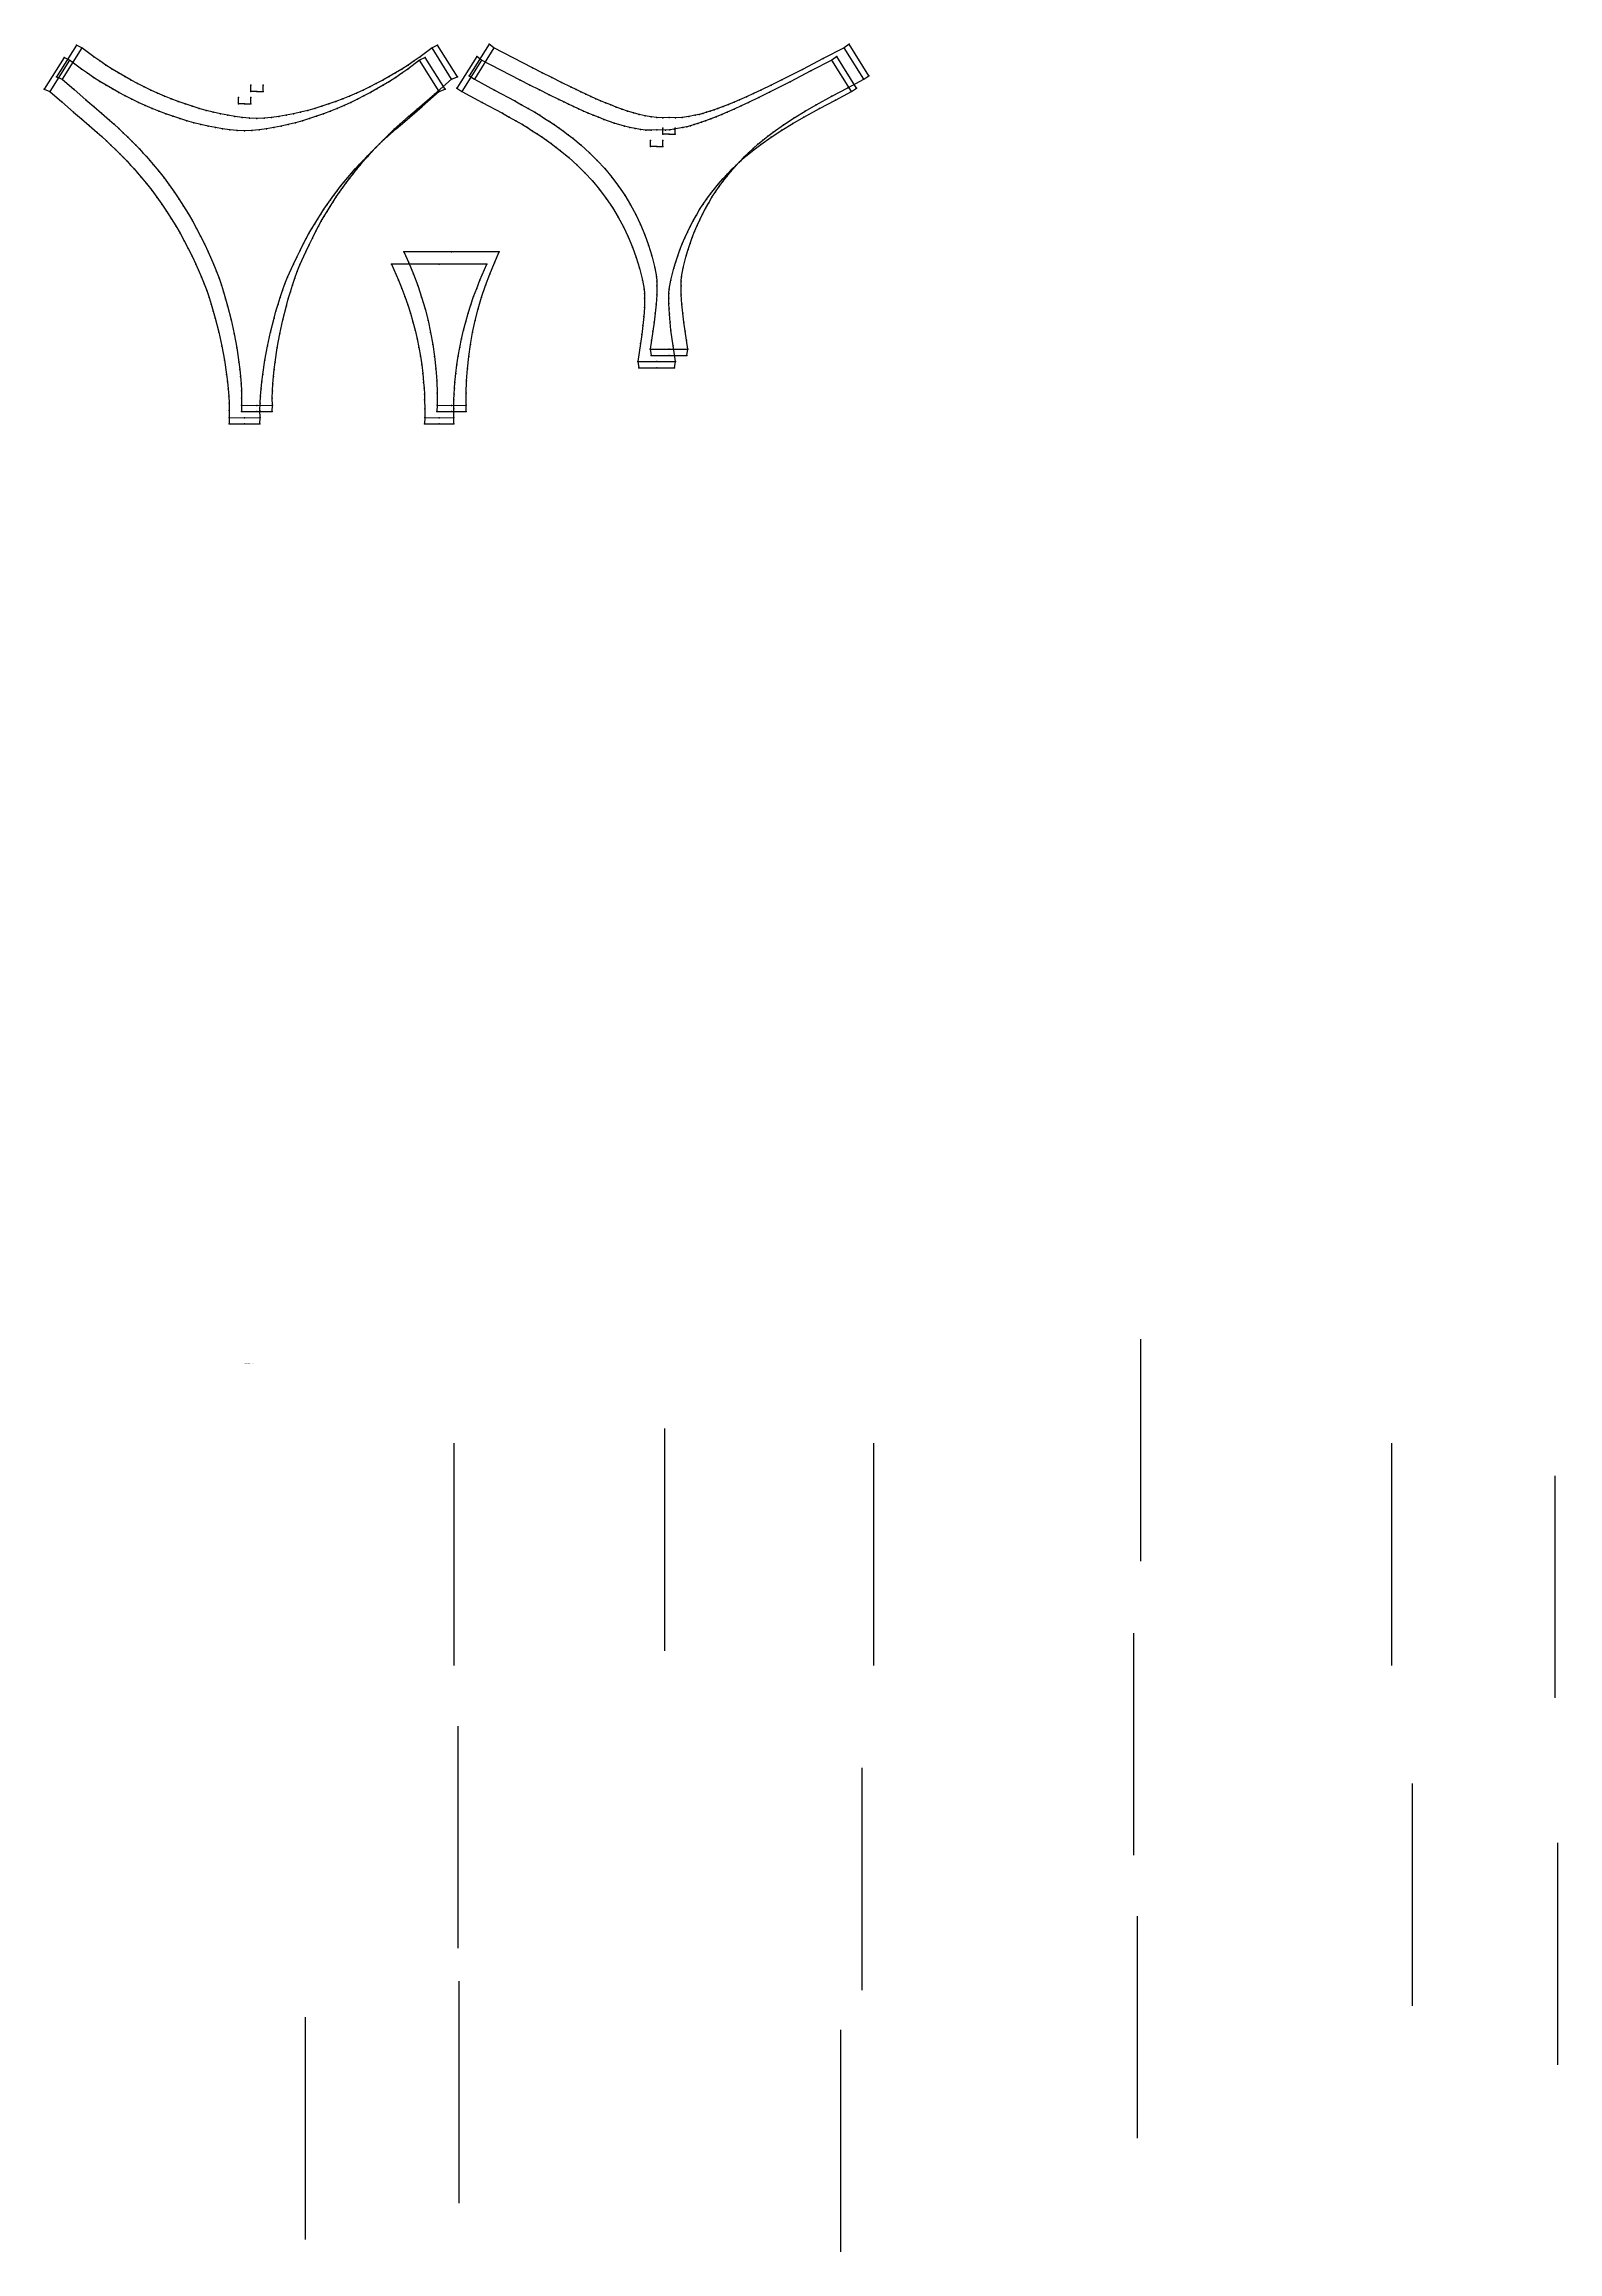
# Model space of a CAD drawing. Extents: x -162 to 1064, y -720 to 1070.
import ezdxf

# ---------------------------------------------------------------- set-up
doc = ezdxf.new("R2010")
doc.units = 0

# ---------------------------------------------------------------- blocks, each defined once
blk = doc.blocks.new('Pattern_1813235_M')
at = {"layer": '14'}
blk.add_lwpolyline([(-146.357162, 1058.807861), (-162.47905, 1032.969116), (-157.776306, 1031.060791), (-148.248413, 1022.77124), (-138.683533, 1014.524475), (-132.276398, 1009.060242), (-125.881767, 1003.585754), (-119.539467, 998.046814), (-115.777229, 994.673889), (-112.054878, 991.259155), (-108.375221, 987.799194), (-104.741005, 984.290649), (-101.155014, 980.72998), (-98.207115, 977.722595), (-95.298492, 974.678894), (-92.430397, 971.598022), (-89.604042, 968.479004), (-86.820671, 965.320984), (-84.081497, 962.123108), (-79.638817, 956.730286), (-75.327217, 951.232422), (-71.148788, 945.632751), (-67.104805, 939.93512), (-63.19627, 934.143799), (-59.424152, 928.262939), (-55.787735, 922.29718), (-52.280754, 916.253967), (-48.899483, 910.138794), (-45.658379, 903.949036), (-42.559883, 897.687622), (-39.540779, 891.386414), (-34.844234, 880.711914), (-32.707558, 875.286499), (-30.718185, 869.803833), (-28.84285, 864.281433), (-27.075397, 858.724243), (-25.415026, 853.134216), (-23.856092, 847.514893), (-21.021011, 836.201477), (-18.548441, 824.803528), (-16.432812, 813.334229), (-14.687494, 801.802429), (-13.969332, 796.015686), (-13.354795, 790.215881), (-12.85397, 784.404297), (-12.532099, 778.582703), (-12.433511, 772.754639), (-12.463862, 766.922791), (-12.421491, 761.92218), (0.000003, 761.80481), (12.421496, 761.92218), (12.46387, 766.922791), (12.433518, 772.754639), (12.532106, 778.582703), (12.853977, 784.404297), (13.354803, 790.215881), (13.969339, 796.015686), (14.687503, 801.802429), (16.432821, 813.334229), (18.548458, 824.803528), (21.021019, 836.201477), (23.8561, 847.514832), (25.415037, 853.134216), (27.075407, 858.724243), (28.842861, 864.281433), (30.718199, 869.803833), (32.707569, 875.286499), (34.844246, 880.711914), (39.540787, 891.386414), (42.220432, 896.937683), (44.940247, 902.466064), (47.743694, 907.953735), (49.92181, 912.030579), (52.16494, 916.070862), (54.470348, 920.076477), (56.83532, 924.049377), (59.255978, 927.988159), (61.732014, 931.890076), (64.265823, 935.754395), (66.859818, 939.580566), (69.514076, 943.365479), (72.227242, 947.106506), (74.999565, 950.804016), (77.831367, 954.458252), (80.720795, 958.067078), (83.665672, 961.628601), (86.665855, 965.143616), (89.721169, 968.612976), (92.829147, 972.035217), (95.986633, 975.409546), (99.192528, 978.737915), (102.445709, 982.0224), (106.85051, 986.333252), (111.323738, 990.570251), (115.85981, 994.742798), (122.760612, 1000.89325), (129.753525, 1006.938843), (143.848145, 1018.904175), (157.776306, 1031.060791), (162.47905, 1032.969116), (146.357162, 1058.807861), (141.859253, 1056.571289), (132.307037, 1049.403442), (127.422493, 1045.968628), (122.459229, 1042.647217), (117.430824, 1039.425781), (112.339149, 1036.305908), (107.183891, 1033.291992), (101.967644, 1030.384766), (96.693466, 1027.583862), (91.363449, 1024.890869), (85.979485, 1022.307434), (80.54348, 1019.835388), (75.057457, 1017.476501), (69.523117, 1015.233398), (63.942326, 1013.108765), (58.316547, 1011.106445), (52.647518, 1009.230286), (46.936806, 1007.48468), (41.185875, 1005.874817), (35.396626, 1004.410156), (29.571449, 1003.099304), (23.712498, 1001.943176), (17.822363, 1000.950806), (11.902893, 1000.170776), (5.958384, 999.629211), (0.000004, 999.223022), (-5.958376, 999.629211), (-11.902887, 1000.170776), (-17.822365, 1000.950806), (-23.712509, 1001.943176), (-29.571455, 1003.099304), (-35.396626, 1004.410156), (-41.185879, 1005.874756), (-46.93681, 1007.48468), (-52.647514, 1009.230347), (-58.316544, 1011.106506), (-63.942326, 1013.108826), (-69.523125, 1015.233398), (-75.05748, 1017.476501), (-80.54348, 1019.835388), (-85.979492, 1022.307495), (-91.363457, 1024.890991), (-96.693481, 1027.583984), (-101.967659, 1030.384766), (-107.183899, 1033.291992), (-112.339142, 1036.305908), (-117.430786, 1039.425781), (-122.459175, 1042.647217), (-127.42247, 1045.968628), (-132.307022, 1049.403442), (-141.859253, 1056.571289)], close=True, dxfattribs=at)
at = {"layer": '2'}
for p in [(-146.357162, 1058.807861), (-141.859253, 1056.571289), (-141.859253, 1056.571289), (-141.859253, 1056.571289), (141.859253, 1056.571289), (141.859253, 1056.571289), (146.357162, 1058.807861), (-162.47905, 1032.969116), (-157.776306, 1031.060791), (-157.776306, 1031.060791), (-4.999996, 1026.25708), (-4.999996, 1026.25708), (-4.999996, 1021.25708), (-4.999996, 1021.25708), (0.000004, 1021.257141), (0.000004, 1021.257141), (0.000004, 1021.257141), (0.000004, 1021.257141), (5.000004, 1026.25708), (5.000004, 1026.25708), (5.000004, 1021.25708), (5.000004, 1021.25708), (157.776306, 1031.060791), (157.776306, 1031.060791), (162.47905, 1032.969116), (0.000004, 999.223022), (0.000004, 999.223022), (-39.540779, 891.386414), (-39.540779, 891.386414), (39.540787, 891.386414), (39.540787, 891.386414), (-12.463862, 766.922791), (-12.463862, 766.922791), (-12.421491, 761.92218), (0.000003, 761.80481), (0.000004, 766.805054), (12.421496, 761.92218), (12.46387, 766.922791), (12.46387, 766.922791)]:
    blk.add_point(p, dxfattribs=at)
at = {"layer": '3'}
for p in [(-132.307022, 1049.403442), (-132.307022, 1049.403442), (-127.42247, 1045.968628), (-127.42247, 1045.968628), (-122.459175, 1042.647217), (-122.459175, 1042.647217), (-117.430786, 1039.425781), (-117.430786, 1039.425781), (117.430824, 1039.425781), (117.430824, 1039.425781), (122.459229, 1042.647217), (122.459229, 1042.647217), (127.422493, 1045.968628), (127.422493, 1045.968628), (132.307037, 1049.403442), (132.307037, 1049.403442), (-148.248413, 1022.77124), (-148.248413, 1022.77124), (-112.339142, 1036.305908), (-112.339142, 1036.305908), (-107.183899, 1033.291992), (-107.183899, 1033.291992), (-101.967659, 1030.384766), (-101.967659, 1030.384766), (-96.693481, 1027.583984), (-96.693481, 1027.583984), (-91.363457, 1024.890991), (-91.363457, 1024.890991), (-85.979492, 1022.307495), (-85.979492, 1022.307495), (-80.54348, 1019.835388), (-80.54348, 1019.835388), (80.54348, 1019.835388), (80.54348, 1019.835388), (85.979485, 1022.307434), (85.979485, 1022.307434), (91.363449, 1024.890869), (91.363449, 1024.890869), (96.693466, 1027.583862), (96.693466, 1027.583862), (101.967644, 1030.384766), (101.967644, 1030.384766), (107.183891, 1033.291992), (107.183891, 1033.291992), (112.339149, 1036.305908), (112.339149, 1036.305908), (-138.683533, 1014.524475), (-138.683533, 1014.524475), (-132.276398, 1009.060242), (-132.276398, 1009.060242), (-125.881767, 1003.585754), (-125.881767, 1003.585754), (-75.05748, 1017.476501), (-75.05748, 1017.476501), (-69.523125, 1015.233398), (-69.523125, 1015.233398), (-63.942326, 1013.108826), (-63.942326, 1013.108826), (-58.316544, 1011.106506), (-58.316544, 1011.106506), (-52.647514, 1009.230347), (-52.647514, 1009.230347), (-46.93681, 1007.48468), (-46.93681, 1007.48468), (-41.185879, 1005.874756), (-41.185879, 1005.874756), (-35.396626, 1004.410156), (-35.396626, 1004.410156), (-29.571455, 1003.099304), (-29.571455, 1003.099304), (-23.712509, 1001.943176), (-23.712509, 1001.943176), (23.712498, 1001.943176), (23.712498, 1001.943176), (29.571449, 1003.099304), (29.571449, 1003.099304), (35.396626, 1004.410156), (35.396626, 1004.410156), (41.185875, 1005.874817), (41.185875, 1005.874817), (46.936806, 1007.48468), (46.936806, 1007.48468), (52.647518, 1009.230286), (52.647518, 1009.230286), (58.316547, 1011.106445), (58.316547, 1011.106445), (63.942326, 1013.108765), (63.942326, 1013.108765), (69.523117, 1015.233398), (69.523117, 1015.233398), (75.057457, 1017.476501), (75.057457, 1017.476501), (129.753525, 1006.938843), (129.753525, 1006.938843), (143.848145, 1018.904175), (143.848145, 1018.904175), (-119.539467, 998.046814), (-119.539467, 998.046814), (-115.777229, 994.673889), (-115.777229, 994.673889), (-112.054878, 991.259155), (-112.054878, 991.259155), (-108.375221, 987.799194), (-108.375221, 987.799194), (-104.741005, 984.290649), (-104.741005, 984.290649), (-17.822365, 1000.950806), (-17.822365, 1000.950806), (-11.902887, 1000.170776), (-11.902887, 1000.170776), (-5.958376, 999.629211), (-5.958376, 999.629211), (5.958384, 999.629211), (5.958384, 999.629211), (11.902893, 1000.170776), (11.902893, 1000.170776), (17.822363, 1000.950806), (17.822363, 1000.950806), (106.85051, 986.333252), (106.85051, 986.333252), (111.323738, 990.570251), (111.323738, 990.570251), (115.85981, 994.742798), (115.85981, 994.742798), (122.760612, 1000.89325), (122.760612, 1000.89325), (-101.155014, 980.72998), (-101.155014, 980.72998), (-98.207115, 977.722595), (-98.207115, 977.722595), (-95.298492, 974.678894), (-95.298492, 974.678894), (-92.430397, 971.598022), (-92.430397, 971.598022), (-89.604042, 968.479004), (-89.604042, 968.479004), (89.721169, 968.612976), (89.721169, 968.612976), (92.829147, 972.035217), (92.829147, 972.035217), (95.986633, 975.409546), (95.986633, 975.409546), (99.192528, 978.737915), (99.192528, 978.737915), (102.445709, 982.0224), (102.445709, 982.0224), (-86.820671, 965.320984), (-86.820671, 965.320984), (-84.081497, 962.123108), (-84.081497, 962.123108), (-79.638817, 956.730286), (-79.638817, 956.730286), (-75.327217, 951.232422), (-75.327217, 951.232422), (74.999565, 950.804016), (74.999565, 950.804016), (77.831367, 954.458252), (77.831367, 954.458252), (80.720795, 958.067078), (80.720795, 958.067078), (83.665672, 961.628601), (83.665672, 961.628601), (86.665855, 965.143616), (86.665855, 965.143616), (-71.148788, 945.632751), (-71.148788, 945.632751), (-67.104805, 939.93512), (-67.104805, 939.93512), (-63.19627, 934.143799), (-63.19627, 934.143799), (61.732014, 931.890076), (61.732014, 931.890076), (64.265823, 935.754395), (64.265823, 935.754395), (66.859818, 939.580566), (66.859818, 939.580566), (69.514076, 943.365479), (69.514076, 943.365479), (72.227242, 947.106506), (72.227242, 947.106506), (-59.424152, 928.262939), (-59.424152, 928.262939), (-55.787735, 922.29718), (-55.787735, 922.29718), (-52.280754, 916.253967), (-52.280754, 916.253967), (52.16494, 916.070862), (52.16494, 916.070862), (54.470348, 920.076477), (54.470348, 920.076477), (56.83532, 924.049377), (56.83532, 924.049377), (59.255978, 927.988159), (59.255978, 927.988159), (-48.899483, 910.138794), (-48.899483, 910.138794), (-45.658379, 903.949036), (-45.658379, 903.949036), (-42.559883, 897.687622), (-42.559883, 897.687622), (42.220432, 896.937683), (42.220432, 896.937683), (44.940247, 902.466064), (44.940247, 902.466064), (47.743694, 907.953735), (47.743694, 907.953735), (49.92181, 912.030579), (49.92181, 912.030579), (-34.844234, 880.711914), (-34.844234, 880.711914), (34.844246, 880.711914), (34.844246, 880.711914), (-32.707558, 875.286499), (-32.707558, 875.286499), (-30.718185, 869.803833), (-30.718185, 869.803833), (-28.84285, 864.281433), (-28.84285, 864.281433), (28.842861, 864.281433), (28.842861, 864.281433), (30.718199, 869.803833), (30.718199, 869.803833), (32.707569, 875.286499), (32.707569, 875.286499), (-27.075397, 858.724243), (-27.075397, 858.724243), (-25.415026, 853.134216), (-25.415026, 853.134216), (-23.856092, 847.514893), (-23.856092, 847.514893), (23.8561, 847.514832), (23.8561, 847.514832), (25.415037, 853.134216), (25.415037, 853.134216), (27.075407, 858.724243), (27.075407, 858.724243), (-21.021011, 836.201477), (-21.021011, 836.201477), (-18.548441, 824.803528), (-18.548441, 824.803528), (18.548458, 824.803528), (18.548458, 824.803528), (21.021019, 836.201477), (21.021019, 836.201477), (-16.432812, 813.334229), (-16.432812, 813.334229), (16.432821, 813.334229), (16.432821, 813.334229), (-14.687494, 801.802429), (-14.687494, 801.802429), (-13.969332, 796.015686), (-13.969332, 796.015686), (-13.354795, 790.215881), (-13.354795, 790.215881), (13.354803, 790.215881), (13.354803, 790.215881), (13.969339, 796.015686), (13.969339, 796.015686), (14.687503, 801.802429), (14.687503, 801.802429), (-12.85397, 784.404297), (-12.85397, 784.404297), (-12.532099, 778.582703), (-12.532099, 778.582703), (-12.433511, 772.754639), (-12.433511, 772.754639), (12.433518, 772.754639), (12.433518, 772.754639), (12.532106, 778.582703), (12.532106, 778.582703), (12.853977, 784.404297), (12.853977, 784.404297)]:
    blk.add_point(p, dxfattribs=at)
at = {"layer": '7'}
blk.add_line((929.868347, -244.250793), (929.868347, -64.250793), dxfattribs=at)
at = {"layer": '8'}
blk.add_lwpolyline([(-141.859253, 1056.571289), (-157.776306, 1031.060791), (-148.248413, 1022.77124), (-138.683533, 1014.524475), (-132.276398, 1009.060242), (-125.881767, 1003.585754), (-119.539467, 998.046814), (-115.777229, 994.673889), (-112.054878, 991.259155), (-108.375221, 987.799194), (-104.741005, 984.290649), (-101.155014, 980.72998), (-98.207115, 977.722595), (-95.298492, 974.678894), (-92.430397, 971.598022), (-89.604042, 968.479004), (-86.820671, 965.320984), (-84.081497, 962.123108), (-79.638817, 956.730286), (-75.327217, 951.232422), (-71.148788, 945.632751), (-67.104805, 939.93512), (-63.19627, 934.143799), (-59.424152, 928.262939), (-55.787735, 922.29718), (-52.280754, 916.253967), (-48.899483, 910.138794), (-45.658379, 903.949036), (-42.559883, 897.687622), (-39.540779, 891.386414), (-34.844234, 880.711914), (-32.707558, 875.286499), (-30.718185, 869.803833), (-28.84285, 864.281433), (-27.075397, 858.724243), (-25.415026, 853.134216), (-23.856092, 847.514893), (-21.021011, 836.201477), (-18.548441, 824.803528), (-16.432812, 813.334229), (-14.687494, 801.802429), (-13.969332, 796.015686), (-13.354795, 790.215881), (-12.85397, 784.404297), (-12.532099, 778.582703), (-12.433511, 772.754639), (-12.463862, 766.922791), (0.000004, 766.805054), (12.46387, 766.922791), (12.433518, 772.754639), (12.532106, 778.582703), (12.853977, 784.404297), (13.354803, 790.215881), (13.969339, 796.015686), (14.687503, 801.802429), (16.432821, 813.334229), (18.548458, 824.803528), (21.021019, 836.201477), (23.8561, 847.514832), (25.415037, 853.134216), (27.075407, 858.724243), (28.842861, 864.281433), (30.718199, 869.803833), (32.707569, 875.286499), (34.844246, 880.711914), (39.540787, 891.386414), (42.220432, 896.937683), (44.940247, 902.466064), (47.743694, 907.953735), (49.92181, 912.030579), (52.16494, 916.070862), (54.470348, 920.076477), (56.83532, 924.049377), (59.255978, 927.988159), (61.732014, 931.890076), (64.265823, 935.754395), (66.859818, 939.580566), (69.514076, 943.365479), (72.227242, 947.106506), (74.999565, 950.804016), (77.831367, 954.458252), (80.720795, 958.067078), (83.665672, 961.628601), (86.665855, 965.143616), (89.721169, 968.612976), (92.829147, 972.035217), (95.986633, 975.409546), (99.192528, 978.737915), (102.445709, 982.0224), (106.85051, 986.333252), (111.323738, 990.570251), (115.85981, 994.742798), (122.760612, 1000.89325), (129.753525, 1006.938843), (143.848145, 1018.904175), (157.776306, 1031.060791), (141.859253, 1056.571289), (132.307037, 1049.403442), (127.422493, 1045.968628), (122.459229, 1042.647217), (117.430824, 1039.425781), (112.339149, 1036.305908), (107.183891, 1033.291992), (101.967644, 1030.384766), (96.693466, 1027.583862), (91.363449, 1024.890869), (85.979485, 1022.307434), (80.54348, 1019.835388), (75.057457, 1017.476501), (69.523117, 1015.233398), (63.942326, 1013.108765), (58.316547, 1011.106445), (52.647518, 1009.230286), (46.936806, 1007.48468), (41.185875, 1005.874817), (35.396626, 1004.410156), (29.571449, 1003.099304), (23.712498, 1001.943176), (17.822363, 1000.950806), (11.902893, 1000.170776), (5.958384, 999.629211), (0.000004, 999.223022), (-5.958376, 999.629211), (-11.902887, 1000.170776), (-17.822365, 1000.950806), (-23.712509, 1001.943176), (-29.571455, 1003.099304), (-35.396626, 1004.410156), (-41.185879, 1005.874756), (-46.93681, 1007.48468), (-52.647514, 1009.230347), (-58.316544, 1011.106506), (-63.942326, 1013.108826), (-69.523125, 1015.233398), (-75.05748, 1017.476501), (-80.54348, 1019.835388), (-85.979492, 1022.307495), (-91.363457, 1024.890991), (-96.693481, 1027.583984), (-101.967659, 1030.384766), (-107.183899, 1033.291992), (-112.339142, 1036.305908), (-117.430786, 1039.425781), (-122.459175, 1042.647217), (-127.42247, 1045.968628), (-132.307022, 1049.403442), (-141.859253, 1056.571289)], close=True, dxfattribs=at)
for points in [[(0.000004, 1021.257141), (-4.999996, 1021.25708), (-4.999996, 1026.25708)], [(0.000004, 1021.257141), (-4.999996, 1021.25708), (-4.999996, 1026.25708)], [(0.000004, 1021.257141), (5.000004, 1021.25708), (5.000004, 1026.25708)], [(0.000004, 1021.257141), (5.000004, 1021.25708), (5.000004, 1026.25708)]]:
    blk.add_lwpolyline(points, dxfattribs=at)
blk = doc.blocks.new('Pattern_16023304_M')
at = {"layer": '14'}
blk.add_lwpolyline([(157.776306, 891.386414), (119.127335, 891.386414), (124.80378, 878.29187), (127.466171, 871.671631), (129.961563, 864.986511), (132.275284, 858.235596), (134.409286, 851.425537), (136.368515, 844.564026), (138.151703, 837.654846), (139.756607, 830.701172), (141.182114, 823.708374), (142.427139, 816.682007), (143.487671, 809.625732), (144.361526, 802.543396), (145.055969, 795.440491), (145.42186, 790.695923), (145.700745, 785.947388), (145.881561, 781.193542), (145.970352, 774.059387), (145.935638, 766.922791), (145.880463, 761.923096), (157.776306, 761.80481), (169.67215, 761.923096), (169.616974, 766.922791), (169.582275, 774.059387), (169.671051, 781.193542), (169.851868, 785.947388), (170.130753, 790.695923), (170.496643, 795.440552), (171.191086, 802.543457), (172.064941, 809.625732), (173.125488, 816.682007), (174.370514, 823.708374), (175.796021, 830.701172), (177.400909, 837.654846), (179.184128, 844.564026), (181.143356, 851.425537), (183.277344, 858.235596), (185.591034, 864.986511), (188.086441, 871.671631), (190.74884, 878.29187), (196.425278, 891.386414)], close=True, dxfattribs=at)
at = {"layer": '2'}
for p in [(119.127335, 891.386414), (119.127335, 891.386414), (157.776306, 891.386414), (157.776306, 891.386414), (157.776306, 891.386414), (196.425278, 891.386414), (196.425278, 891.386414), (145.880463, 761.923096), (145.935638, 766.922791), (145.935638, 766.922791), (157.776306, 766.805054), (157.776306, 761.80481), (169.616974, 766.922791), (169.616974, 766.922791), (169.67215, 761.923096)]:
    blk.add_point(p, dxfattribs=at)
at = {"layer": '3'}
for p in [(124.80378, 878.29187), (124.80378, 878.29187), (190.74884, 878.29187), (190.74884, 878.29187), (127.466171, 871.671631), (127.466171, 871.671631), (129.961563, 864.986511), (129.961563, 864.986511), (185.591034, 864.986511), (185.591034, 864.986511), (188.086441, 871.671631), (188.086441, 871.671631), (132.275284, 858.235596), (132.275284, 858.235596), (134.409286, 851.425537), (134.409286, 851.425537), (136.368515, 844.564026), (136.368515, 844.564026), (179.184128, 844.564026), (179.184128, 844.564026), (181.143356, 851.425537), (181.143356, 851.425537), (183.277344, 858.235596), (183.277344, 858.235596), (138.151703, 837.654846), (138.151703, 837.654846), (139.756607, 830.701172), (139.756607, 830.701172), (141.182114, 823.708374), (141.182114, 823.708374), (174.370514, 823.708374), (174.370514, 823.708374), (175.796021, 830.701172), (175.796021, 830.701172), (177.400909, 837.654846), (177.400909, 837.654846), (142.427139, 816.682007), (142.427139, 816.682007), (143.487671, 809.625732), (143.487671, 809.625732), (172.064941, 809.625732), (172.064941, 809.625732), (173.125488, 816.682007), (173.125488, 816.682007), (144.361526, 802.543396), (144.361526, 802.543396), (145.055969, 795.440491), (145.055969, 795.440491), (145.42186, 790.695923), (145.42186, 790.695923), (170.130753, 790.695923), (170.130753, 790.695923), (170.496643, 795.440552), (170.496643, 795.440552), (171.191086, 802.543457), (171.191086, 802.543457), (145.700745, 785.947388), (145.700745, 785.947388), (145.881561, 781.193542), (145.881561, 781.193542), (145.970352, 774.059387), (145.970352, 774.059387), (169.582275, 774.059387), (169.582275, 774.059387), (169.671051, 781.193542), (169.671051, 781.193542), (169.851868, 785.947388), (169.851868, 785.947388)]:
    blk.add_point(p, dxfattribs=at)
at = {"layer": '7'}
blk.add_line((49.370941, -709.432983), (49.370941, -529.432983), dxfattribs=at)
at = {"layer": '8'}
blk.add_lwpolyline([(157.776306, 891.386414), (119.127335, 891.386414), (124.80378, 878.29187), (127.466171, 871.671631), (129.961563, 864.986511), (132.275284, 858.235596), (134.409286, 851.425537), (136.368515, 844.564026), (138.151703, 837.654846), (139.756607, 830.701172), (141.182114, 823.708374), (142.427139, 816.682007), (143.487671, 809.625732), (144.361526, 802.543396), (145.055969, 795.440491), (145.42186, 790.695923), (145.700745, 785.947388), (145.881561, 781.193542), (145.970352, 774.059387), (145.935638, 766.922791), (157.776306, 766.805054), (169.616974, 766.922791), (169.582275, 774.059387), (169.671051, 781.193542), (169.851868, 785.947388), (170.130753, 790.695923), (170.496643, 795.440552), (171.191086, 802.543457), (172.064941, 809.625732), (173.125488, 816.682007), (174.370514, 823.708374), (175.796021, 830.701172), (177.400909, 837.654846), (179.184128, 844.564026), (181.143356, 851.425537), (183.277344, 858.235596), (185.591034, 864.986511), (188.086441, 871.671631), (190.74884, 878.29187), (196.425278, 891.386414), (157.776306, 891.386414)], close=True, dxfattribs=at)
blk = doc.blocks.new('Pattern_1813237_M')
at = {"layer": '14'}
blk.add_lwpolyline([(333.944763, 1000.008423), (329.552307, 999.876526), (325.169312, 999.953369), (320.802704, 1000.391968), (316.466095, 1001.120361), (312.167664, 1002.030518), (307.908234, 1003.093811), (299.497375, 1005.623169), (291.216034, 1008.548828), (286.663147, 1010.30542), (282.593048, 1011.947693), (278.545471, 1013.641968), (274.518433, 1015.383545), (270.509918, 1017.167786), (266.517944, 1018.990112), (262.540466, 1020.845764), (258.57547, 1022.730164), (254.621017, 1024.638672), (246.740997, 1028.511719), (238.895752, 1032.44397), (231.073929, 1036.421265), (223.264252, 1040.428955), (192.08551, 1056.571289), (188.057816, 1059.561523), (172.080978, 1033.9552), (176.168457, 1031.060791), (192.570999, 1022.276062), (208.987686, 1013.518372), (214.418289, 1010.521179), (219.809875, 1007.458252), (225.15892, 1004.317566), (229.137665, 1001.905762), (233.082642, 999.442261), (236.991516, 996.921814), (240.861954, 994.339417), (244.688507, 991.692505), (248.466248, 988.979065), (252.192444, 986.195801), (255.864365, 983.339233), (262.781555, 977.611938), (269.448181, 971.595581), (275.835571, 965.283813), (281.916107, 958.675781), (287.664124, 951.776245), (293.057159, 944.59552), (298.076599, 937.148743), (302.708771, 929.4552), (306.945374, 921.536987), (310.783539, 913.418152), (314.224487, 905.12323), (317.276642, 896.677307), (319.946655, 888.103271), (322.514862, 878.324646), (323.717682, 871.040344), (324.019714, 867.360779), (324.133087, 863.66626), (324.015533, 856.280212), (323.531982, 848.908508), (322.796051, 841.557556), (321.889343, 834.22583), (320.875763, 826.907532), (318.723846, 812.289368), (319.48175, 807.290894), (333.944763, 807.320435), (348.407776, 807.290894), (349.16568, 812.289368), (347.278168, 825.078918), (345.529602, 837.888733), (344.790558, 844.311218), (344.208679, 850.749207), (343.936707, 855.049744), (343.77948, 859.35498), (343.756439, 863.66626), (343.86911, 867.361023), (344.171875, 871.040344), (345.374664, 878.324646), (347.942871, 888.103271), (349.435852, 893.075317), (351.065399, 898.005249), (352.817932, 902.892334), (354.697113, 907.731689), (356.709137, 912.517456), (358.854614, 917.245056), (361.132599, 921.909973), (363.543549, 926.507568), (366.087463, 931.032959), (368.763336, 935.481567), (371.56955, 939.849487), (374.503784, 944.132385), (377.563385, 948.326843), (380.744934, 952.429504), (384.04425, 956.437378), (387.457428, 960.348816), (390.979858, 964.162292), (394.606476, 967.876892), (398.332214, 971.492554), (402.151428, 975.009277), (406.058044, 978.427673), (410.046967, 981.749695), (414.112854, 984.977844), (418.249786, 988.114502), (426.71402, 994.12616), (435.397614, 999.816956), (444.259644, 1005.226074), (453.260681, 1010.400391), (466.03891, 1017.36554), (478.903931, 1024.167969), (491.721069, 1031.060791), (495.808533, 1033.9552), (479.831665, 1059.561523), (475.803986, 1056.571289), (458.9758, 1047.8573), (442.14325, 1039.150513), (425.253113, 1030.556396), (416.765564, 1026.344482), (408.235168, 1022.219482), (402.517792, 1019.530945), (396.773193, 1016.906433), (390.992889, 1014.358032), (386.632599, 1012.505798), (382.248871, 1010.713745), (377.8367, 1008.990417), (373.391052, 1007.344299), (370.408875, 1006.295654), (367.411407, 1005.293823), (364.397461, 1004.346924), (361.365906, 1003.46283), (358.315613, 1002.64978), (355.245422, 1001.915649), (348.215729, 1000.579468), (344.664062, 1000.107361), (341.096313, 999.848511)], close=True, dxfattribs=at)
at = {"layer": '2'}
for p in [(188.057816, 1059.561523), (192.08551, 1056.571289), (192.08551, 1056.571289), (475.803986, 1056.571289), (475.803986, 1056.571289), (479.831665, 1059.561523), (172.080978, 1033.9552), (176.168457, 1031.060791), (176.168457, 1031.060791), (491.721069, 1031.060791), (491.721069, 1031.060791), (495.808533, 1033.9552), (328.944763, 991.556702), (328.944763, 991.556702), (328.944763, 986.556702), (328.944763, 986.556702), (333.944763, 1000.008423), (333.944763, 1000.008423), (333.944763, 1000.008423), (333.944763, 986.556763), (333.944763, 986.556763), (333.944763, 986.556763), (333.944763, 986.556763), (338.944763, 991.556702), (338.944763, 991.556702), (338.944763, 986.556702), (338.944763, 986.556702), (322.514862, 878.324646), (322.514862, 878.324646), (345.374664, 878.324646), (345.374664, 878.324646), (318.723846, 812.289368), (318.723846, 812.289368), (319.48175, 807.290894), (333.944763, 812.320435), (333.944763, 807.320435), (348.407776, 807.290894), (349.16568, 812.289368), (349.16568, 812.289368)]:
    blk.add_point(p, dxfattribs=at)
at = {"layer": '3'}
for p in [(223.264252, 1040.428955), (223.264252, 1040.428955), (442.14325, 1039.150513), (442.14325, 1039.150513), (458.9758, 1047.8573), (458.9758, 1047.8573), (192.570999, 1022.276062), (192.570999, 1022.276062), (231.073929, 1036.421265), (231.073929, 1036.421265), (238.895752, 1032.44397), (238.895752, 1032.44397), (246.740997, 1028.511719), (246.740997, 1028.511719), (254.621017, 1024.638672), (254.621017, 1024.638672), (258.57547, 1022.730164), (258.57547, 1022.730164), (262.540466, 1020.845764), (262.540466, 1020.845764), (408.235168, 1022.219482), (408.235168, 1022.219482), (416.765564, 1026.344482), (416.765564, 1026.344482), (425.253113, 1030.556396), (425.253113, 1030.556396), (478.903931, 1024.167969), (478.903931, 1024.167969), (208.987686, 1013.518372), (208.987686, 1013.518372), (214.418289, 1010.521179), (214.418289, 1010.521179), (219.809875, 1007.458252), (219.809875, 1007.458252), (225.15892, 1004.317566), (225.15892, 1004.317566), (229.137665, 1001.905762), (229.137665, 1001.905762), (266.517944, 1018.990112), (266.517944, 1018.990112), (270.509918, 1017.167786), (270.509918, 1017.167786), (274.518433, 1015.383545), (274.518433, 1015.383545), (278.545471, 1013.641968), (278.545471, 1013.641968), (282.593048, 1011.947693), (282.593048, 1011.947693), (286.663147, 1010.30542), (286.663147, 1010.30542), (291.216034, 1008.548828), (291.216034, 1008.548828), (299.497375, 1005.623169), (299.497375, 1005.623169), (307.908234, 1003.093811), (307.908234, 1003.093811), (312.167664, 1002.030518), (312.167664, 1002.030518), (355.245422, 1001.915649), (355.245422, 1001.915649), (358.315613, 1002.64978), (358.315613, 1002.64978), (361.365906, 1003.46283), (361.365906, 1003.46283), (364.397461, 1004.346924), (364.397461, 1004.346924), (367.411407, 1005.293823), (367.411407, 1005.293823), (370.408875, 1006.295654), (370.408875, 1006.295654), (373.391052, 1007.344299), (373.391052, 1007.344299), (377.8367, 1008.990417), (377.8367, 1008.990417), (382.248871, 1010.713745), (382.248871, 1010.713745), (386.632599, 1012.505798), (386.632599, 1012.505798), (390.992889, 1014.358032), (390.992889, 1014.358032), (396.773193, 1016.906433), (396.773193, 1016.906433), (402.517792, 1019.530945), (402.517792, 1019.530945), (444.259644, 1005.226074), (444.259644, 1005.226074), (453.260681, 1010.400391), (453.260681, 1010.400391), (466.03891, 1017.36554), (466.03891, 1017.36554), (233.082642, 999.442261), (233.082642, 999.442261), (236.991516, 996.921814), (236.991516, 996.921814), (240.861954, 994.339417), (240.861954, 994.339417), (244.688507, 991.692505), (244.688507, 991.692505), (248.466248, 988.979065), (248.466248, 988.979065), (252.192444, 986.195801), (252.192444, 986.195801), (316.466095, 1001.120361), (316.466095, 1001.120361), (320.802704, 1000.391968), (320.802704, 1000.391968), (325.169312, 999.953369), (325.169312, 999.953369), (329.552307, 999.876526), (329.552307, 999.876526), (341.096313, 999.848511), (341.096313, 999.848511), (344.664062, 1000.107361), (344.664062, 1000.107361), (348.215729, 1000.579468), (348.215729, 1000.579468), (414.112854, 984.977844), (414.112854, 984.977844), (418.249786, 988.114502), (418.249786, 988.114502), (426.71402, 994.12616), (426.71402, 994.12616), (435.397614, 999.816956), (435.397614, 999.816956), (255.864365, 983.339233), (255.864365, 983.339233), (262.781555, 977.611938), (262.781555, 977.611938), (269.448181, 971.595581), (269.448181, 971.595581), (394.606476, 967.876892), (394.606476, 967.876892), (398.332214, 971.492554), (398.332214, 971.492554), (402.151428, 975.009277), (402.151428, 975.009277), (406.058044, 978.427673), (406.058044, 978.427673), (410.046967, 981.749695), (410.046967, 981.749695), (275.835571, 965.283813), (275.835571, 965.283813), (281.916107, 958.675781), (281.916107, 958.675781), (287.664124, 951.776245), (287.664124, 951.776245), (377.563385, 948.326843), (377.563385, 948.326843), (380.744934, 952.429504), (380.744934, 952.429504), (384.04425, 956.437378), (384.04425, 956.437378), (387.457428, 960.348816), (387.457428, 960.348816), (390.979858, 964.162292), (390.979858, 964.162292), (293.057159, 944.59552), (293.057159, 944.59552), (298.076599, 937.148743), (298.076599, 937.148743), (366.087463, 931.032959), (366.087463, 931.032959), (368.763336, 935.481567), (368.763336, 935.481567), (371.56955, 939.849487), (371.56955, 939.849487), (374.503784, 944.132385), (374.503784, 944.132385), (302.708771, 929.4552), (302.708771, 929.4552), (306.945374, 921.536987), (306.945374, 921.536987), (310.783539, 913.418152), (310.783539, 913.418152), (356.709137, 912.517456), (356.709137, 912.517456), (358.854614, 917.245056), (358.854614, 917.245056), (361.132599, 921.909973), (361.132599, 921.909973), (363.543549, 926.507568), (363.543549, 926.507568), (314.224487, 905.12323), (314.224487, 905.12323), (317.276642, 896.677307), (317.276642, 896.677307), (351.065399, 898.005249), (351.065399, 898.005249), (352.817932, 902.892334), (352.817932, 902.892334), (354.697113, 907.731689), (354.697113, 907.731689), (319.946655, 888.103271), (319.946655, 888.103271), (347.942871, 888.103271), (347.942871, 888.103271), (349.435852, 893.075317), (349.435852, 893.075317), (323.717682, 871.040344), (323.717682, 871.040344), (324.019714, 867.360779), (324.019714, 867.360779), (324.133087, 863.66626), (324.133087, 863.66626), (343.756439, 863.66626), (343.756439, 863.66626), (343.77948, 859.35498), (343.77948, 859.35498), (343.86911, 867.361023), (343.86911, 867.361023), (344.171875, 871.040344), (344.171875, 871.040344), (322.796051, 841.557556), (322.796051, 841.557556), (323.531982, 848.908508), (323.531982, 848.908508), (324.015533, 856.280212), (324.015533, 856.280212), (343.936707, 855.049744), (343.936707, 855.049744), (344.208679, 850.749207), (344.208679, 850.749207), (344.790558, 844.311218), (344.790558, 844.311218), (320.875763, 826.907532), (320.875763, 826.907532), (321.889343, 834.22583), (321.889343, 834.22583), (345.529602, 837.888733), (345.529602, 837.888733), (347.278168, 825.078918), (347.278168, 825.078918)]:
    blk.add_point(p, dxfattribs=at)
at = {"layer": '7'}
blk.add_line((172.956436, -473.515564), (172.956436, -293.515564), dxfattribs=at)
at = {"layer": '8'}
blk.add_lwpolyline([(333.944763, 1000.008423), (329.552307, 999.876526), (325.169312, 999.953369), (320.802704, 1000.391968), (316.466095, 1001.120361), (312.167664, 1002.030518), (307.908234, 1003.093811), (299.497375, 1005.623169), (291.216034, 1008.548828), (286.663147, 1010.30542), (282.593048, 1011.947693), (278.545471, 1013.641968), (274.518433, 1015.383545), (270.509918, 1017.167786), (266.517944, 1018.990112), (262.540466, 1020.845764), (258.57547, 1022.730164), (254.621017, 1024.638672), (246.740997, 1028.511719), (238.895752, 1032.44397), (231.073929, 1036.421265), (223.264252, 1040.428955), (192.08551, 1056.571289), (176.168457, 1031.060791), (192.570999, 1022.276062), (208.987686, 1013.518372), (214.418289, 1010.521179), (219.809875, 1007.458252), (225.15892, 1004.317566), (229.137665, 1001.905762), (233.082642, 999.442261), (236.991516, 996.921814), (240.861954, 994.339417), (244.688507, 991.692505), (248.466248, 988.979065), (252.192444, 986.195801), (255.864365, 983.339233), (262.781555, 977.611938), (269.448181, 971.595581), (275.835571, 965.283813), (281.916107, 958.675781), (287.664124, 951.776245), (293.057159, 944.59552), (298.076599, 937.148743), (302.708771, 929.4552), (306.945374, 921.536987), (310.783539, 913.418152), (314.224487, 905.12323), (317.276642, 896.677307), (319.946655, 888.103271), (322.514862, 878.324646), (323.717682, 871.040344), (324.019714, 867.360779), (324.133087, 863.66626), (324.015533, 856.280212), (323.531982, 848.908508), (322.796051, 841.557556), (321.889343, 834.22583), (320.875763, 826.907532), (318.723846, 812.289368), (333.944763, 812.320435), (349.16568, 812.289368), (347.278168, 825.078918), (345.529602, 837.888733), (344.790558, 844.311218), (344.208679, 850.749207), (343.936707, 855.049744), (343.77948, 859.35498), (343.756439, 863.66626), (343.86911, 867.361023), (344.171875, 871.040344), (345.374664, 878.324646), (347.942871, 888.103271), (349.435852, 893.075317), (351.065399, 898.005249), (352.817932, 902.892334), (354.697113, 907.731689), (356.709137, 912.517456), (358.854614, 917.245056), (361.132599, 921.909973), (363.543549, 926.507568), (366.087463, 931.032959), (368.763336, 935.481567), (371.56955, 939.849487), (374.503784, 944.132385), (377.563385, 948.326843), (380.744934, 952.429504), (384.04425, 956.437378), (387.457428, 960.348816), (390.979858, 964.162292), (394.606476, 967.876892), (398.332214, 971.492554), (402.151428, 975.009277), (406.058044, 978.427673), (410.046967, 981.749695), (414.112854, 984.977844), (418.249786, 988.114502), (426.71402, 994.12616), (435.397614, 999.816956), (444.259644, 1005.226074), (453.260681, 1010.400391), (466.03891, 1017.36554), (478.903931, 1024.167969), (491.721069, 1031.060791), (475.803986, 1056.571289), (458.9758, 1047.8573), (442.14325, 1039.150513), (425.253113, 1030.556396), (416.765564, 1026.344482), (408.235168, 1022.219482), (402.517792, 1019.530945), (396.773193, 1016.906433), (390.992889, 1014.358032), (386.632599, 1012.505798), (382.248871, 1010.713745), (377.8367, 1008.990417), (373.391052, 1007.344299), (370.408875, 1006.295654), (367.411407, 1005.293823), (364.397461, 1004.346924), (361.365906, 1003.46283), (358.315613, 1002.64978), (355.245422, 1001.915649), (348.215729, 1000.579468), (344.664062, 1000.107361), (341.096313, 999.848511), (333.944763, 1000.008423)], close=True, dxfattribs=at)
for points in [[(333.944763, 986.556763), (328.944763, 986.556702), (328.944763, 991.556702)], [(333.944763, 986.556763), (328.944763, 986.556702), (328.944763, 991.556702)], [(333.944763, 986.556763), (338.944763, 986.556702), (338.944763, 991.556702)], [(333.944763, 986.556763), (338.944763, 986.556702), (338.944763, 991.556702)]]:
    blk.add_lwpolyline(points, dxfattribs=at)
blk = doc.blocks.new('Pattern_1813235_198966_M')
at = {"layer": '14'}
blk.add_lwpolyline([(-136.357162, 1068.807861), (-152.47905, 1042.969116), (-147.776306, 1041.060791), (-138.248413, 1032.77124), (-128.683533, 1024.524414), (-122.276398, 1019.060242), (-115.881767, 1013.585754), (-109.539467, 1008.046814), (-105.777229, 1004.673889), (-102.054878, 1001.259155), (-98.375221, 997.799194), (-94.741005, 994.290649), (-91.155014, 990.72998), (-88.207115, 987.722595), (-85.298492, 984.678894), (-82.430397, 981.598022), (-79.604042, 978.479004), (-76.820671, 975.320984), (-74.081497, 972.123108), (-69.638817, 966.730286), (-65.327217, 961.232422), (-61.148788, 955.632751), (-57.104805, 949.93512), (-53.19627, 944.143799), (-49.424152, 938.262939), (-45.787735, 932.29718), (-42.280754, 926.253967), (-38.899483, 920.138794), (-35.658379, 913.949036), (-32.559883, 907.687622), (-29.540779, 901.386414), (-24.844234, 890.711914), (-22.707558, 885.286499), (-20.718185, 879.803833), (-18.84285, 874.281433), (-17.075397, 868.724243), (-15.415026, 863.134216), (-13.856092, 857.514893), (-11.021011, 846.201477), (-8.548441, 834.803528), (-6.432812, 823.334229), (-4.687494, 811.802429), (-3.969332, 806.015686), (-3.354795, 800.215881), (-2.85397, 794.404297), (-2.532099, 788.582703), (-2.433511, 782.754639), (-2.463862, 776.922791), (-2.421491, 771.92218), (10.000003, 771.80481), (22.421497, 771.92218), (22.463871, 776.922791), (22.433517, 782.754639), (22.532106, 788.582703), (22.853977, 794.404297), (23.354803, 800.215881), (23.969339, 806.015686), (24.687504, 811.802429), (26.432821, 823.334229), (28.548458, 834.803528), (31.021019, 846.201477), (33.856102, 857.514832), (35.415039, 863.134216), (37.075409, 868.724243), (38.842861, 874.281433), (40.718201, 879.803833), (42.707569, 885.286499), (44.844246, 890.711914), (49.540787, 901.386414), (52.220432, 906.937683), (54.940247, 912.466064), (57.743694, 917.953735), (59.92181, 922.030579), (62.16494, 926.070862), (64.470352, 930.076477), (66.83532, 934.049377), (69.255981, 937.988159), (71.73201, 941.890076), (74.265823, 945.754395), (76.859818, 949.580566), (79.514076, 953.365479), (82.227242, 957.106506), (84.999565, 960.804016), (87.831367, 964.458252), (90.720795, 968.067078), (93.665672, 971.628601), (96.665855, 975.143616), (99.721169, 978.612976), (102.829147, 982.035217), (105.986633, 985.409546), (109.192528, 988.737915), (112.445709, 992.0224), (116.85051, 996.333252), (121.323738, 1000.570251), (125.85981, 1004.742798), (132.76062, 1010.89325), (139.753525, 1016.938843), (153.848145, 1028.904175), (167.776306, 1041.060791), (172.47905, 1042.969116), (156.357162, 1068.807861), (151.859253, 1066.571289), (142.307037, 1059.403442), (137.422485, 1055.968628), (132.459229, 1052.647217), (127.430824, 1049.425781), (122.339149, 1046.305908), (117.183891, 1043.291992), (111.967644, 1040.384766), (106.693466, 1037.583862), (101.363449, 1034.890869), (95.979485, 1032.307373), (90.54348, 1029.835449), (85.057457, 1027.476562), (79.523117, 1025.233398), (73.942322, 1023.108765), (68.316544, 1021.106445), (62.647518, 1019.230286), (56.936806, 1017.48468), (51.185875, 1015.874817), (45.396626, 1014.410156), (39.571449, 1013.099304), (33.712498, 1011.943176), (27.822363, 1010.950806), (21.902893, 1010.170776), (15.958384, 1009.629211), (10.000004, 1009.223022), (4.041624, 1009.629211), (-1.902887, 1010.170776), (-7.822365, 1010.950806), (-13.712509, 1011.943176), (-19.571455, 1013.099304), (-25.396626, 1014.410156), (-31.185879, 1015.874756), (-36.93681, 1017.48468), (-42.647514, 1019.230347), (-48.316544, 1021.106506), (-53.942326, 1023.108826), (-59.523125, 1025.233398), (-65.05748, 1027.476562), (-70.54348, 1029.835449), (-75.979492, 1032.307495), (-81.363457, 1034.890991), (-86.693481, 1037.583984), (-91.967659, 1040.384766), (-97.183899, 1043.291992), (-102.339142, 1046.305908), (-107.430786, 1049.425781), (-112.459175, 1052.647217), (-117.42247, 1055.968628), (-122.307022, 1059.403442), (-131.859253, 1066.571289)], close=True, dxfattribs=at)
at = {"layer": '2'}
for p in [(-136.357162, 1068.807861), (-131.859253, 1066.571289), (-131.859253, 1066.571289), (-131.859253, 1066.571289), (151.859253, 1066.571289), (151.859253, 1066.571289), (156.357162, 1068.807861), (-152.47905, 1042.969116), (-147.776306, 1041.060791), (-147.776306, 1041.060791), (167.776306, 1041.060791), (167.776306, 1041.060791), (172.47905, 1042.969116), (5.000004, 1036.25708), (5.000004, 1036.25708), (5.000004, 1031.25708), (5.000004, 1031.25708), (10.000004, 1031.25708), (10.000004, 1031.25708), (10.000004, 1031.25708), (10.000004, 1031.25708), (15.000004, 1036.25708), (15.000004, 1036.25708), (15.000004, 1031.25708), (15.000004, 1031.25708), (10.000004, 1009.223022), (10.000004, 1009.223022), (-29.540779, 901.386414), (-29.540779, 901.386414), (49.540787, 901.386414), (49.540787, 901.386414), (-2.463862, 776.922791), (-2.463862, 776.922791), (-2.421491, 771.92218), (10.000003, 771.80481), (10.000004, 776.805054), (22.421497, 771.92218), (22.463871, 776.922791), (22.463871, 776.922791)]:
    blk.add_point(p, dxfattribs=at)
at = {"layer": '3'}
for p in [(-122.307022, 1059.403442), (-122.307022, 1059.403442), (-117.42247, 1055.968628), (-117.42247, 1055.968628), (137.422485, 1055.968628), (137.422485, 1055.968628), (142.307037, 1059.403442), (142.307037, 1059.403442), (-112.459175, 1052.647217), (-112.459175, 1052.647217), (-107.430786, 1049.425781), (-107.430786, 1049.425781), (-102.339142, 1046.305908), (-102.339142, 1046.305908), (-97.183899, 1043.291992), (-97.183899, 1043.291992), (-91.967659, 1040.384766), (-91.967659, 1040.384766), (111.967644, 1040.384766), (111.967644, 1040.384766), (117.183891, 1043.291992), (117.183891, 1043.291992), (122.339149, 1046.305908), (122.339149, 1046.305908), (127.430824, 1049.425781), (127.430824, 1049.425781), (132.459229, 1052.647217), (132.459229, 1052.647217), (-138.248413, 1032.77124), (-138.248413, 1032.77124), (-128.683533, 1024.524414), (-128.683533, 1024.524414), (-86.693481, 1037.583984), (-86.693481, 1037.583984), (-81.363457, 1034.890991), (-81.363457, 1034.890991), (-75.979492, 1032.307495), (-75.979492, 1032.307495), (-70.54348, 1029.835449), (-70.54348, 1029.835449), (-65.05748, 1027.476562), (-65.05748, 1027.476562), (-59.523125, 1025.233398), (-59.523125, 1025.233398), (-53.942326, 1023.108826), (-53.942326, 1023.108826), (-48.316544, 1021.106506), (-48.316544, 1021.106506), (68.316544, 1021.106445), (68.316544, 1021.106445), (73.942322, 1023.108765), (73.942322, 1023.108765), (79.523117, 1025.233398), (79.523117, 1025.233398), (85.057457, 1027.476562), (85.057457, 1027.476562), (90.54348, 1029.835449), (90.54348, 1029.835449), (95.979485, 1032.307373), (95.979485, 1032.307373), (101.363449, 1034.890869), (101.363449, 1034.890869), (106.693466, 1037.583862), (106.693466, 1037.583862), (153.848145, 1028.904175), (153.848145, 1028.904175), (-122.276398, 1019.060242), (-122.276398, 1019.060242), (-115.881767, 1013.585754), (-115.881767, 1013.585754), (-109.539467, 1008.046814), (-109.539467, 1008.046814), (-105.777229, 1004.673889), (-105.777229, 1004.673889), (-42.647514, 1019.230347), (-42.647514, 1019.230347), (-36.93681, 1017.48468), (-36.93681, 1017.48468), (-31.185879, 1015.874756), (-31.185879, 1015.874756), (-25.396626, 1014.410156), (-25.396626, 1014.410156), (-19.571455, 1013.099304), (-19.571455, 1013.099304), (-13.712509, 1011.943176), (-13.712509, 1011.943176), (-7.822365, 1010.950806), (-7.822365, 1010.950806), (-1.902887, 1010.170776), (-1.902887, 1010.170776), (4.041624, 1009.629211), (4.041624, 1009.629211), (15.958384, 1009.629211), (15.958384, 1009.629211), (21.902893, 1010.170776), (21.902893, 1010.170776), (27.822363, 1010.950806), (27.822363, 1010.950806), (33.712498, 1011.943176), (33.712498, 1011.943176), (39.571449, 1013.099304), (39.571449, 1013.099304), (45.396626, 1014.410156), (45.396626, 1014.410156), (51.185875, 1015.874817), (51.185875, 1015.874817), (56.936806, 1017.48468), (56.936806, 1017.48468), (62.647518, 1019.230286), (62.647518, 1019.230286), (125.85981, 1004.742798), (125.85981, 1004.742798), (132.76062, 1010.89325), (132.76062, 1010.89325), (139.753525, 1016.938843), (139.753525, 1016.938843), (-102.054878, 1001.259155), (-102.054878, 1001.259155), (-98.375221, 997.799194), (-98.375221, 997.799194), (-94.741005, 994.290649), (-94.741005, 994.290649), (-91.155014, 990.72998), (-91.155014, 990.72998), (-88.207115, 987.722595), (-88.207115, 987.722595), (-85.298492, 984.678894), (-85.298492, 984.678894), (105.986633, 985.409546), (105.986633, 985.409546), (109.192528, 988.737915), (109.192528, 988.737915), (112.445709, 992.0224), (112.445709, 992.0224), (116.85051, 996.333252), (116.85051, 996.333252), (121.323738, 1000.570251), (121.323738, 1000.570251), (-82.430397, 981.598022), (-82.430397, 981.598022), (-79.604042, 978.479004), (-79.604042, 978.479004), (-76.820671, 975.320984), (-76.820671, 975.320984), (-74.081497, 972.123108), (-74.081497, 972.123108), (-69.638817, 966.730286), (-69.638817, 966.730286), (90.720795, 968.067078), (90.720795, 968.067078), (93.665672, 971.628601), (93.665672, 971.628601), (96.665855, 975.143616), (96.665855, 975.143616), (99.721169, 978.612976), (99.721169, 978.612976), (102.829147, 982.035217), (102.829147, 982.035217), (-65.327217, 961.232422), (-65.327217, 961.232422), (-61.148788, 955.632751), (-61.148788, 955.632751), (-57.104805, 949.93512), (-57.104805, 949.93512), (76.859818, 949.580566), (76.859818, 949.580566), (79.514076, 953.365479), (79.514076, 953.365479), (82.227242, 957.106506), (82.227242, 957.106506), (84.999565, 960.804016), (84.999565, 960.804016), (87.831367, 964.458252), (87.831367, 964.458252), (-53.19627, 944.143799), (-53.19627, 944.143799), (-49.424152, 938.262939), (-49.424152, 938.262939), (-45.787735, 932.29718), (-45.787735, 932.29718), (66.83532, 934.049377), (66.83532, 934.049377), (69.255981, 937.988159), (69.255981, 937.988159), (71.73201, 941.890076), (71.73201, 941.890076), (74.265823, 945.754395), (74.265823, 945.754395), (-42.280754, 926.253967), (-42.280754, 926.253967), (-38.899483, 920.138794), (-38.899483, 920.138794), (-35.658379, 913.949036), (-35.658379, 913.949036), (54.940247, 912.466064), (54.940247, 912.466064), (57.743694, 917.953735), (57.743694, 917.953735), (59.92181, 922.030579), (59.92181, 922.030579), (62.16494, 926.070862), (62.16494, 926.070862), (64.470352, 930.076477), (64.470352, 930.076477), (-32.559883, 907.687622), (-32.559883, 907.687622), (52.220432, 906.937683), (52.220432, 906.937683), (-24.844234, 890.711914), (-24.844234, 890.711914), (-22.707558, 885.286499), (-22.707558, 885.286499), (-20.718185, 879.803833), (-20.718185, 879.803833), (40.718201, 879.803833), (40.718201, 879.803833), (42.707569, 885.286499), (42.707569, 885.286499), (44.844246, 890.711914), (44.844246, 890.711914), (-18.84285, 874.281433), (-18.84285, 874.281433), (-17.075397, 868.724243), (-17.075397, 868.724243), (-15.415026, 863.134216), (-15.415026, 863.134216), (35.415039, 863.134216), (35.415039, 863.134216), (37.075409, 868.724243), (37.075409, 868.724243), (38.842861, 874.281433), (38.842861, 874.281433), (-13.856092, 857.514893), (-13.856092, 857.514893), (-11.021011, 846.201477), (-11.021011, 846.201477), (31.021019, 846.201477), (31.021019, 846.201477), (33.856102, 857.514832), (33.856102, 857.514832), (-8.548441, 834.803528), (-8.548441, 834.803528), (-6.432812, 823.334229), (-6.432812, 823.334229), (26.432821, 823.334229), (26.432821, 823.334229), (28.548458, 834.803528), (28.548458, 834.803528), (-4.687494, 811.802429), (-4.687494, 811.802429), (-3.969332, 806.015686), (-3.969332, 806.015686), (23.969339, 806.015686), (23.969339, 806.015686), (24.687504, 811.802429), (24.687504, 811.802429), (-3.354795, 800.215881), (-3.354795, 800.215881), (-2.85397, 794.404297), (-2.85397, 794.404297), (-2.532099, 788.582703), (-2.532099, 788.582703), (22.532106, 788.582703), (22.532106, 788.582703), (22.853977, 794.404297), (22.853977, 794.404297), (23.354803, 800.215881), (23.354803, 800.215881), (-2.433511, 782.754639), (-2.433511, 782.754639), (22.433517, 782.754639), (22.433517, 782.754639)]:
    blk.add_point(p, dxfattribs=at)
at = {"layer": '7'}
blk.add_line((169.868347, -244.250793), (169.868347, -64.250793), dxfattribs=at)
at = {"layer": '8'}
blk.add_lwpolyline([(-131.859253, 1066.571289), (-147.776306, 1041.060791), (-138.248413, 1032.77124), (-128.683533, 1024.524414), (-122.276398, 1019.060242), (-115.881767, 1013.585754), (-109.539467, 1008.046814), (-105.777229, 1004.673889), (-102.054878, 1001.259155), (-98.375221, 997.799194), (-94.741005, 994.290649), (-91.155014, 990.72998), (-88.207115, 987.722595), (-85.298492, 984.678894), (-82.430397, 981.598022), (-79.604042, 978.479004), (-76.820671, 975.320984), (-74.081497, 972.123108), (-69.638817, 966.730286), (-65.327217, 961.232422), (-61.148788, 955.632751), (-57.104805, 949.93512), (-53.19627, 944.143799), (-49.424152, 938.262939), (-45.787735, 932.29718), (-42.280754, 926.253967), (-38.899483, 920.138794), (-35.658379, 913.949036), (-32.559883, 907.687622), (-29.540779, 901.386414), (-24.844234, 890.711914), (-22.707558, 885.286499), (-20.718185, 879.803833), (-18.84285, 874.281433), (-17.075397, 868.724243), (-15.415026, 863.134216), (-13.856092, 857.514893), (-11.021011, 846.201477), (-8.548441, 834.803528), (-6.432812, 823.334229), (-4.687494, 811.802429), (-3.969332, 806.015686), (-3.354795, 800.215881), (-2.85397, 794.404297), (-2.532099, 788.582703), (-2.433511, 782.754639), (-2.463862, 776.922791), (10.000004, 776.805054), (22.463871, 776.922791), (22.433517, 782.754639), (22.532106, 788.582703), (22.853977, 794.404297), (23.354803, 800.215881), (23.969339, 806.015686), (24.687504, 811.802429), (26.432821, 823.334229), (28.548458, 834.803528), (31.021019, 846.201477), (33.856102, 857.514832), (35.415039, 863.134216), (37.075409, 868.724243), (38.842861, 874.281433), (40.718201, 879.803833), (42.707569, 885.286499), (44.844246, 890.711914), (49.540787, 901.386414), (52.220432, 906.937683), (54.940247, 912.466064), (57.743694, 917.953735), (59.92181, 922.030579), (62.16494, 926.070862), (64.470352, 930.076477), (66.83532, 934.049377), (69.255981, 937.988159), (71.73201, 941.890076), (74.265823, 945.754395), (76.859818, 949.580566), (79.514076, 953.365479), (82.227242, 957.106506), (84.999565, 960.804016), (87.831367, 964.458252), (90.720795, 968.067078), (93.665672, 971.628601), (96.665855, 975.143616), (99.721169, 978.612976), (102.829147, 982.035217), (105.986633, 985.409546), (109.192528, 988.737915), (112.445709, 992.0224), (116.85051, 996.333252), (121.323738, 1000.570251), (125.85981, 1004.742798), (132.76062, 1010.89325), (139.753525, 1016.938843), (153.848145, 1028.904175), (167.776306, 1041.060791), (151.859253, 1066.571289), (142.307037, 1059.403442), (137.422485, 1055.968628), (132.459229, 1052.647217), (127.430824, 1049.425781), (122.339149, 1046.305908), (117.183891, 1043.291992), (111.967644, 1040.384766), (106.693466, 1037.583862), (101.363449, 1034.890869), (95.979485, 1032.307373), (90.54348, 1029.835449), (85.057457, 1027.476562), (79.523117, 1025.233398), (73.942322, 1023.108765), (68.316544, 1021.106445), (62.647518, 1019.230286), (56.936806, 1017.48468), (51.185875, 1015.874817), (45.396626, 1014.410156), (39.571449, 1013.099304), (33.712498, 1011.943176), (27.822363, 1010.950806), (21.902893, 1010.170776), (15.958384, 1009.629211), (10.000004, 1009.223022), (4.041624, 1009.629211), (-1.902887, 1010.170776), (-7.822365, 1010.950806), (-13.712509, 1011.943176), (-19.571455, 1013.099304), (-25.396626, 1014.410156), (-31.185879, 1015.874756), (-36.93681, 1017.48468), (-42.647514, 1019.230347), (-48.316544, 1021.106506), (-53.942326, 1023.108826), (-59.523125, 1025.233398), (-65.05748, 1027.476562), (-70.54348, 1029.835449), (-75.979492, 1032.307495), (-81.363457, 1034.890991), (-86.693481, 1037.583984), (-91.967659, 1040.384766), (-97.183899, 1043.291992), (-102.339142, 1046.305908), (-107.430786, 1049.425781), (-112.459175, 1052.647217), (-117.42247, 1055.968628), (-122.307022, 1059.403442), (-131.859253, 1066.571289)], close=True, dxfattribs=at)
for points in [[(10.000004, 1031.25708), (5.000004, 1031.25708), (5.000004, 1036.25708)], [(10.000004, 1031.25708), (5.000004, 1031.25708), (5.000004, 1036.25708)], [(10.000004, 1031.25708), (15.000004, 1031.25708), (15.000004, 1036.25708)], [(10.000004, 1031.25708), (15.000004, 1031.25708), (15.000004, 1036.25708)]]:
    blk.add_lwpolyline(points, dxfattribs=at)
blk = doc.blocks.new('Pattern_16023304_200180_M')
at = {"layer": '14'}
blk.add_lwpolyline([(167.776306, 901.386414), (129.127335, 901.386414), (133.08667, 892.335876), (136.874176, 883.210327), (140.327835, 873.952698), (143.444534, 864.576782), (146.223999, 855.095215), (148.664368, 845.520508), (150.762421, 835.865295), (152.514221, 826.141602), (153.915619, 816.360291), (154.962006, 806.535767), (155.649429, 796.678467), (155.9776, 786.803589), (155.935638, 776.922791), (155.880463, 771.923096), (167.776306, 771.80481), (179.67215, 771.923096), (179.616974, 776.922791), (179.575012, 786.803589), (179.903183, 796.678467), (180.590607, 806.535767), (181.636993, 816.360291), (183.038406, 826.141602), (184.790192, 835.865295), (186.888245, 845.520508), (189.328629, 855.095215), (192.108093, 864.576782), (195.224762, 873.952698), (198.678421, 883.210327), (202.465942, 892.335876), (206.425278, 901.386414)], close=True, dxfattribs=at)
at = {"layer": '2'}
for p in [(129.127335, 901.386414), (129.127335, 901.386414), (167.776306, 901.386414), (167.776306, 901.386414), (167.776306, 901.386414), (206.425278, 901.386414), (206.425278, 901.386414), (155.880463, 771.923096), (155.935638, 776.922791), (155.935638, 776.922791), (167.776306, 776.805054), (167.776306, 771.80481), (179.616974, 776.922791), (179.616974, 776.922791), (179.67215, 771.923096)]:
    blk.add_point(p, dxfattribs=at)
at = {"layer": '3'}
for p in [(133.08667, 892.335876), (133.08667, 892.335876), (136.874176, 883.210327), (136.874176, 883.210327), (198.678421, 883.210327), (198.678421, 883.210327), (202.465942, 892.335876), (202.465942, 892.335876), (140.327835, 873.952698), (140.327835, 873.952698), (143.444534, 864.576782), (143.444534, 864.576782), (192.108093, 864.576782), (192.108093, 864.576782), (195.224762, 873.952698), (195.224762, 873.952698), (146.223999, 855.095215), (146.223999, 855.095215), (148.664368, 845.520508), (148.664368, 845.520508), (186.888245, 845.520508), (186.888245, 845.520508), (189.328629, 855.095215), (189.328629, 855.095215), (150.762421, 835.865295), (150.762421, 835.865295), (152.514221, 826.141602), (152.514221, 826.141602), (183.038406, 826.141602), (183.038406, 826.141602), (184.790192, 835.865295), (184.790192, 835.865295), (153.915619, 816.360291), (153.915619, 816.360291), (154.962006, 806.535767), (154.962006, 806.535767), (180.590607, 806.535767), (180.590607, 806.535767), (181.636993, 816.360291), (181.636993, 816.360291), (155.649429, 796.678467), (155.649429, 796.678467), (179.903183, 796.678467), (179.903183, 796.678467), (155.9776, 786.803589), (155.9776, 786.803589), (179.575012, 786.803589), (179.575012, 786.803589)]:
    blk.add_point(p, dxfattribs=at)
at = {"layer": '7'}
blk.add_line((340.690033, -232.417419), (340.690033, -52.417419), dxfattribs=at)
at = {"layer": '8'}
blk.add_lwpolyline([(167.776306, 901.386414), (129.127335, 901.386414), (133.08667, 892.335876), (136.874176, 883.210327), (140.327835, 873.952698), (143.444534, 864.576782), (146.223999, 855.095215), (148.664368, 845.520508), (150.762421, 835.865295), (152.514221, 826.141602), (153.915619, 816.360291), (154.962006, 806.535767), (155.649429, 796.678467), (155.9776, 786.803589), (155.935638, 776.922791), (167.776306, 776.805054), (179.616974, 776.922791), (179.575012, 786.803589), (179.903183, 796.678467), (180.590607, 806.535767), (181.636993, 816.360291), (183.038406, 826.141602), (184.790192, 835.865295), (186.888245, 845.520508), (189.328629, 855.095215), (192.108093, 864.576782), (195.224762, 873.952698), (198.678421, 883.210327), (202.465942, 892.335876), (206.425278, 901.386414), (167.776306, 901.386414)], close=True, dxfattribs=at)
blk = doc.blocks.new('Pattern_1813237_200506_M')
at = {"layer": '14'}
blk.add_lwpolyline([(343.944763, 1010.008423), (339.07077, 1009.794983), (334.19696, 1010.035278), (329.353027, 1010.626709), (324.552185, 1011.5), (319.798004, 1012.599976), (315.090057, 1013.884216), (310.425964, 1015.319946), (305.802429, 1016.881592), (301.216034, 1018.548828), (296.663147, 1020.30542), (292.593048, 1021.947754), (288.545471, 1023.641968), (284.518433, 1025.383545), (280.509918, 1027.167847), (276.517914, 1028.990112), (272.540436, 1030.845703), (268.57547, 1032.730103), (264.621033, 1034.638672), (256.740997, 1038.511719), (248.895752, 1042.444092), (241.073929, 1046.421143), (233.264252, 1050.428955), (202.08551, 1066.571289), (198.057816, 1069.561523), (182.080978, 1043.9552), (186.168457, 1041.060791), (202.570999, 1032.276123), (218.987686, 1023.518372), (224.418289, 1020.521179), (229.809875, 1017.458252), (235.15892, 1014.317566), (239.137665, 1011.905762), (243.082642, 1009.442261), (246.991516, 1006.921814), (250.861954, 1004.339417), (254.688507, 1001.692505), (258.466248, 998.979065), (262.192444, 996.195801), (265.86438, 993.339233), (272.781555, 987.611938), (279.448181, 981.595581), (285.835571, 975.283813), (291.916107, 968.675781), (297.664124, 961.776245), (303.057159, 954.59552), (308.076599, 947.148743), (312.708771, 939.4552), (316.945374, 931.536987), (320.783539, 923.418152), (324.224487, 915.12323), (327.276642, 906.677307), (329.946655, 898.103271), (332.514862, 888.324646), (333.717682, 881.040344), (334.019714, 877.360779), (334.133087, 873.66626), (334.015533, 866.280212), (333.531982, 858.908508), (332.796051, 851.557556), (331.88974, 844.225525), (330.875763, 836.907532), (329.80545, 829.597595), (328.723846, 822.289368), (329.48175, 817.290894), (343.944763, 817.320435), (358.407776, 817.290894), (359.16568, 822.289368), (358.084076, 829.597595), (357.013763, 836.907532), (355.999786, 844.225525), (355.093475, 851.557556), (354.357544, 858.908508), (353.873993, 866.280212), (353.756439, 873.66626), (353.869812, 877.360779), (354.171875, 881.040344), (355.374664, 888.324646), (357.942871, 898.103271), (359.435852, 903.075317), (361.065399, 908.005249), (362.817932, 912.892334), (364.697113, 917.731689), (366.709137, 922.517456), (368.854614, 927.245056), (371.132599, 931.909973), (373.543549, 936.507568), (376.087463, 941.032959), (378.763336, 945.481567), (381.56955, 949.849487), (384.503784, 954.132385), (387.563385, 958.326843), (390.744934, 962.429504), (394.04425, 966.437378), (397.457428, 970.348816), (400.979858, 974.162292), (404.606476, 977.876892), (408.332214, 981.492554), (412.151428, 985.009277), (416.058044, 988.427673), (420.046967, 991.749695), (424.112854, 994.977844), (428.249786, 998.114502), (436.71402, 1004.12616), (445.397614, 1009.816956), (454.259644, 1015.226074), (463.260681, 1020.400391), (476.03891, 1027.365479), (488.903931, 1034.167969), (501.721069, 1041.060791), (505.808533, 1043.9552), (489.831665, 1069.561523), (485.803986, 1066.571289), (468.9758, 1057.8573), (452.14325, 1049.150513), (435.253113, 1040.556396), (426.765564, 1036.34436), (418.235168, 1032.219482), (412.517761, 1029.53125), (406.773193, 1026.906982), (400.992889, 1024.358032), (396.632599, 1022.504822), (392.248901, 1020.711853), (387.836761, 1018.988586), (383.391052, 1017.344299), (380.408844, 1016.298096), (377.411316, 1015.29895), (374.397339, 1014.353943), (371.365784, 1013.470337), (368.315521, 1012.655151), (365.245422, 1011.915649), (359.981812, 1010.862), (354.664856, 1010.127502), (349.306946, 1009.800964)], close=True, dxfattribs=at)
at = {"layer": '2'}
for p in [(198.057816, 1069.561523), (202.08551, 1066.571289), (202.08551, 1066.571289), (485.803986, 1066.571289), (485.803986, 1066.571289), (489.831665, 1069.561523), (182.080978, 1043.9552), (186.168457, 1041.060791), (186.168457, 1041.060791), (501.721069, 1041.060791), (501.721069, 1041.060791), (505.808533, 1043.9552), (343.944763, 1010.008423), (343.944763, 1010.008423), (343.944763, 1010.008423), (338.944763, 1001.556702), (338.944763, 1001.556702), (338.944763, 996.556702), (338.944763, 996.556702), (343.944763, 996.556763), (343.944763, 996.556763), (343.944763, 996.556763), (343.944763, 996.556763), (348.944763, 1001.556702), (348.944763, 1001.556702), (348.944763, 996.556702), (348.944763, 996.556702), (332.514862, 888.324646), (332.514862, 888.324646), (355.374664, 888.324646), (355.374664, 888.324646), (328.723846, 822.289368), (328.723846, 822.289368), (329.48175, 817.290894), (343.944763, 822.320435), (343.944763, 817.320435), (358.407776, 817.290894), (359.16568, 822.289368), (359.16568, 822.289368)]:
    blk.add_point(p, dxfattribs=at)
at = {"layer": '3'}
for p in [(468.9758, 1057.8573), (468.9758, 1057.8573), (233.264252, 1050.428955), (233.264252, 1050.428955), (241.073929, 1046.421143), (241.073929, 1046.421143), (248.895752, 1042.444092), (248.895752, 1042.444092), (256.740997, 1038.511719), (256.740997, 1038.511719), (435.253113, 1040.556396), (435.253113, 1040.556396), (452.14325, 1049.150513), (452.14325, 1049.150513), (202.570999, 1032.276123), (202.570999, 1032.276123), (218.987686, 1023.518372), (218.987686, 1023.518372), (224.418289, 1020.521179), (224.418289, 1020.521179), (264.621033, 1034.638672), (264.621033, 1034.638672), (268.57547, 1032.730103), (268.57547, 1032.730103), (272.540436, 1030.845703), (272.540436, 1030.845703), (276.517914, 1028.990112), (276.517914, 1028.990112), (280.509918, 1027.167847), (280.509918, 1027.167847), (284.518433, 1025.383545), (284.518433, 1025.383545), (288.545471, 1023.641968), (288.545471, 1023.641968), (292.593048, 1021.947754), (292.593048, 1021.947754), (296.663147, 1020.30542), (296.663147, 1020.30542), (392.248901, 1020.711853), (392.248901, 1020.711853), (396.632599, 1022.504822), (396.632599, 1022.504822), (400.992889, 1024.358032), (400.992889, 1024.358032), (406.773193, 1026.906982), (406.773193, 1026.906982), (412.517761, 1029.53125), (412.517761, 1029.53125), (418.235168, 1032.219482), (418.235168, 1032.219482), (426.765564, 1036.34436), (426.765564, 1036.34436), (463.260681, 1020.400391), (463.260681, 1020.400391), (476.03891, 1027.365479), (476.03891, 1027.365479), (488.903931, 1034.167969), (488.903931, 1034.167969), (229.809875, 1017.458252), (229.809875, 1017.458252), (235.15892, 1014.317566), (235.15892, 1014.317566), (239.137665, 1011.905762), (239.137665, 1011.905762), (243.082642, 1009.442261), (243.082642, 1009.442261), (246.991516, 1006.921814), (246.991516, 1006.921814), (250.861954, 1004.339417), (250.861954, 1004.339417), (301.216034, 1018.548828), (301.216034, 1018.548828), (305.802429, 1016.881592), (305.802429, 1016.881592), (310.425964, 1015.319946), (310.425964, 1015.319946), (315.090057, 1013.884216), (315.090057, 1013.884216), (319.798004, 1012.599976), (319.798004, 1012.599976), (324.552185, 1011.5), (324.552185, 1011.5), (329.353027, 1010.626709), (329.353027, 1010.626709), (334.19696, 1010.035278), (334.19696, 1010.035278), (339.07077, 1009.794983), (339.07077, 1009.794983), (349.306946, 1009.800964), (349.306946, 1009.800964), (354.664856, 1010.127502), (354.664856, 1010.127502), (359.981812, 1010.862), (359.981812, 1010.862), (365.245422, 1011.915649), (365.245422, 1011.915649), (368.315521, 1012.655151), (368.315521, 1012.655151), (371.365784, 1013.470337), (371.365784, 1013.470337), (374.397339, 1014.353943), (374.397339, 1014.353943), (377.411316, 1015.29895), (377.411316, 1015.29895), (380.408844, 1016.298096), (380.408844, 1016.298096), (383.391052, 1017.344299), (383.391052, 1017.344299), (387.836761, 1018.988586), (387.836761, 1018.988586), (436.71402, 1004.12616), (436.71402, 1004.12616), (445.397614, 1009.816956), (445.397614, 1009.816956), (454.259644, 1015.226074), (454.259644, 1015.226074), (254.688507, 1001.692505), (254.688507, 1001.692505), (258.466248, 998.979065), (258.466248, 998.979065), (262.192444, 996.195801), (262.192444, 996.195801), (265.86438, 993.339233), (265.86438, 993.339233), (272.781555, 987.611938), (272.781555, 987.611938), (412.151428, 985.009277), (412.151428, 985.009277), (416.058044, 988.427673), (416.058044, 988.427673), (420.046967, 991.749695), (420.046967, 991.749695), (424.112854, 994.977844), (424.112854, 994.977844), (428.249786, 998.114502), (428.249786, 998.114502), (279.448181, 981.595581), (279.448181, 981.595581), (285.835571, 975.283813), (285.835571, 975.283813), (291.916107, 968.675781), (291.916107, 968.675781), (394.04425, 966.437378), (394.04425, 966.437378), (397.457428, 970.348816), (397.457428, 970.348816), (400.979858, 974.162292), (400.979858, 974.162292), (404.606476, 977.876892), (404.606476, 977.876892), (408.332214, 981.492554), (408.332214, 981.492554), (297.664124, 961.776245), (297.664124, 961.776245), (303.057159, 954.59552), (303.057159, 954.59552), (381.56955, 949.849487), (381.56955, 949.849487), (384.503784, 954.132385), (384.503784, 954.132385), (387.563385, 958.326843), (387.563385, 958.326843), (390.744934, 962.429504), (390.744934, 962.429504), (308.076599, 947.148743), (308.076599, 947.148743), (312.708771, 939.4552), (312.708771, 939.4552), (316.945374, 931.536987), (316.945374, 931.536987), (371.132599, 931.909973), (371.132599, 931.909973), (373.543549, 936.507568), (373.543549, 936.507568), (376.087463, 941.032959), (376.087463, 941.032959), (378.763336, 945.481567), (378.763336, 945.481567), (320.783539, 923.418152), (320.783539, 923.418152), (324.224487, 915.12323), (324.224487, 915.12323), (362.817932, 912.892334), (362.817932, 912.892334), (364.697113, 917.731689), (364.697113, 917.731689), (366.709137, 922.517456), (366.709137, 922.517456), (368.854614, 927.245056), (368.854614, 927.245056), (327.276642, 906.677307), (327.276642, 906.677307), (329.946655, 898.103271), (329.946655, 898.103271), (357.942871, 898.103271), (357.942871, 898.103271), (359.435852, 903.075317), (359.435852, 903.075317), (361.065399, 908.005249), (361.065399, 908.005249), (333.717682, 881.040344), (333.717682, 881.040344), (334.019714, 877.360779), (334.019714, 877.360779), (353.869812, 877.360779), (353.869812, 877.360779), (354.171875, 881.040344), (354.171875, 881.040344), (333.531982, 858.908508), (333.531982, 858.908508), (334.015533, 866.280212), (334.015533, 866.280212), (334.133087, 873.66626), (334.133087, 873.66626), (353.756439, 873.66626), (353.756439, 873.66626), (353.873993, 866.280212), (353.873993, 866.280212), (354.357544, 858.908508), (354.357544, 858.908508), (331.88974, 844.225525), (331.88974, 844.225525), (332.796051, 851.557556), (332.796051, 851.557556), (355.093475, 851.557556), (355.093475, 851.557556), (355.999786, 844.225525), (355.999786, 844.225525), (329.80545, 829.597595), (329.80545, 829.597595), (330.875763, 836.907532), (330.875763, 836.907532), (357.013763, 836.907532), (357.013763, 836.907532), (358.084076, 829.597595), (358.084076, 829.597595)]:
    blk.add_point(p, dxfattribs=at)
at = {"layer": '7'}
blk.add_line((483.07431, -719.536926), (483.07431, -539.536926), dxfattribs=at)
at = {"layer": '8'}
blk.add_lwpolyline([(343.944763, 1010.008423), (339.07077, 1009.794983), (334.19696, 1010.035278), (329.353027, 1010.626709), (324.552185, 1011.5), (319.798004, 1012.599976), (315.090057, 1013.884216), (310.425964, 1015.319946), (305.802429, 1016.881592), (301.216034, 1018.548828), (296.663147, 1020.30542), (292.593048, 1021.947754), (288.545471, 1023.641968), (284.518433, 1025.383545), (280.509918, 1027.167847), (276.517914, 1028.990112), (272.540436, 1030.845703), (268.57547, 1032.730103), (264.621033, 1034.638672), (256.740997, 1038.511719), (248.895752, 1042.444092), (241.073929, 1046.421143), (233.264252, 1050.428955), (202.08551, 1066.571289), (186.168457, 1041.060791), (202.570999, 1032.276123), (218.987686, 1023.518372), (224.418289, 1020.521179), (229.809875, 1017.458252), (235.15892, 1014.317566), (239.137665, 1011.905762), (243.082642, 1009.442261), (246.991516, 1006.921814), (250.861954, 1004.339417), (254.688507, 1001.692505), (258.466248, 998.979065), (262.192444, 996.195801), (265.86438, 993.339233), (272.781555, 987.611938), (279.448181, 981.595581), (285.835571, 975.283813), (291.916107, 968.675781), (297.664124, 961.776245), (303.057159, 954.59552), (308.076599, 947.148743), (312.708771, 939.4552), (316.945374, 931.536987), (320.783539, 923.418152), (324.224487, 915.12323), (327.276642, 906.677307), (329.946655, 898.103271), (332.514862, 888.324646), (333.717682, 881.040344), (334.019714, 877.360779), (334.133087, 873.66626), (334.015533, 866.280212), (333.531982, 858.908508), (332.796051, 851.557556), (331.88974, 844.225525), (330.875763, 836.907532), (329.80545, 829.597595), (328.723846, 822.289368), (343.944763, 822.320435), (359.16568, 822.289368), (358.084076, 829.597595), (357.013763, 836.907532), (355.999786, 844.225525), (355.093475, 851.557556), (354.357544, 858.908508), (353.873993, 866.280212), (353.756439, 873.66626), (353.869812, 877.360779), (354.171875, 881.040344), (355.374664, 888.324646), (357.942871, 898.103271), (359.435852, 903.075317), (361.065399, 908.005249), (362.817932, 912.892334), (364.697113, 917.731689), (366.709137, 922.517456), (368.854614, 927.245056), (371.132599, 931.909973), (373.543549, 936.507568), (376.087463, 941.032959), (378.763336, 945.481567), (381.56955, 949.849487), (384.503784, 954.132385), (387.563385, 958.326843), (390.744934, 962.429504), (394.04425, 966.437378), (397.457428, 970.348816), (400.979858, 974.162292), (404.606476, 977.876892), (408.332214, 981.492554), (412.151428, 985.009277), (416.058044, 988.427673), (420.046967, 991.749695), (424.112854, 994.977844), (428.249786, 998.114502), (436.71402, 1004.12616), (445.397614, 1009.816956), (454.259644, 1015.226074), (463.260681, 1020.400391), (476.03891, 1027.365479), (488.903931, 1034.167969), (501.721069, 1041.060791), (485.803986, 1066.571289), (468.9758, 1057.8573), (452.14325, 1049.150513), (435.253113, 1040.556396), (426.765564, 1036.34436), (418.235168, 1032.219482), (412.517761, 1029.53125), (406.773193, 1026.906982), (400.992889, 1024.358032), (396.632599, 1022.504822), (392.248901, 1020.711853), (387.836761, 1018.988586), (383.391052, 1017.344299), (380.408844, 1016.298096), (377.411316, 1015.29895), (374.397339, 1014.353943), (371.365784, 1013.470337), (368.315521, 1012.655151), (365.245422, 1011.915649), (359.981812, 1010.862), (354.664856, 1010.127502), (349.306946, 1009.800964), (343.944763, 1010.008423)], close=True, dxfattribs=at)
for points in [[(343.944763, 996.556763), (338.944763, 996.556702), (338.944763, 1001.556702)], [(343.944763, 996.556763), (338.944763, 996.556702), (338.944763, 1001.556702)], [(343.944763, 996.556763), (348.944763, 996.556702), (348.944763, 1001.556702)], [(343.944763, 996.556763), (348.944763, 996.556702), (348.944763, 1001.556702)]]:
    blk.add_lwpolyline(points, dxfattribs=at)
blk = doc.blocks.new('Pattern_1813235_201642_M')
at = {"layer": '14'}
blk.add_lwpolyline([(-136.357162, 1068.807861), (-152.47905, 1042.969116), (-147.776306, 1041.060791), (-138.248413, 1032.77124), (-128.683533, 1024.524414), (-122.276398, 1019.060242), (-115.881767, 1013.585754), (-109.539467, 1008.046814), (-105.777229, 1004.673889), (-102.054878, 1001.259155), (-98.375221, 997.799194), (-94.741005, 994.290649), (-91.155014, 990.72998), (-88.207115, 987.722595), (-85.298492, 984.678894), (-82.430397, 981.598022), (-79.604042, 978.479004), (-76.820671, 975.320984), (-74.081497, 972.123108), (-69.638817, 966.730286), (-65.327217, 961.232422), (-61.148788, 955.632751), (-57.104805, 949.93512), (-53.19627, 944.143799), (-49.424152, 938.262939), (-45.787735, 932.29718), (-42.280754, 926.253967), (-38.899483, 920.138794), (-35.658379, 913.949036), (-32.559883, 907.687622), (-29.540779, 901.386414), (-24.844234, 890.711914), (-22.707558, 885.286499), (-20.718185, 879.803833), (-18.84285, 874.281433), (-17.075397, 868.724243), (-15.415026, 863.134216), (-13.856092, 857.514893), (-11.021011, 846.201477), (-8.548441, 834.803528), (-6.432812, 823.334229), (-4.687494, 811.802429), (-3.969332, 806.015686), (-3.354795, 800.215881), (-2.85397, 794.404297), (-2.532099, 788.582703), (-2.433511, 782.754639), (-2.463862, 776.922791), (-2.421491, 771.92218), (10.000003, 771.80481), (22.421497, 771.92218), (22.463871, 776.922791), (22.433517, 782.754639), (22.532106, 788.582703), (22.853977, 794.404297), (23.354803, 800.215881), (23.969339, 806.015686), (24.687504, 811.802429), (26.432821, 823.334229), (28.548458, 834.803528), (31.021019, 846.201477), (33.856102, 857.514832), (35.415039, 863.134216), (37.075409, 868.724243), (38.842861, 874.281433), (40.718201, 879.803833), (42.707569, 885.286499), (44.844246, 890.711914), (49.540787, 901.386414), (52.220432, 906.937683), (54.940247, 912.466064), (57.743694, 917.953735), (59.92181, 922.030579), (62.16494, 926.070862), (64.470352, 930.076477), (66.83532, 934.049377), (69.255981, 937.988159), (71.73201, 941.890076), (74.265823, 945.754395), (76.859818, 949.580566), (79.514076, 953.365479), (82.227242, 957.106506), (84.999565, 960.804016), (87.831367, 964.458252), (90.720795, 968.067078), (93.665672, 971.628601), (96.665855, 975.143616), (99.721169, 978.612976), (102.829147, 982.035217), (105.986633, 985.409546), (109.192528, 988.737915), (112.445709, 992.0224), (116.85051, 996.333252), (121.323738, 1000.570251), (125.85981, 1004.742798), (132.76062, 1010.89325), (139.753525, 1016.938843), (153.848145, 1028.904175), (167.776306, 1041.060791), (172.47905, 1042.969116), (156.357162, 1068.807861), (151.859253, 1066.571289), (142.307037, 1059.403442), (137.422485, 1055.968628), (132.459229, 1052.647217), (127.430824, 1049.425781), (122.339149, 1046.305908), (117.183891, 1043.291992), (111.967644, 1040.384766), (106.693466, 1037.583862), (101.363449, 1034.890869), (95.979485, 1032.307373), (90.54348, 1029.835449), (85.057457, 1027.476562), (79.523117, 1025.233398), (73.942322, 1023.108765), (68.316544, 1021.106445), (62.647518, 1019.230286), (56.936806, 1017.48468), (51.185875, 1015.874817), (45.396626, 1014.410156), (39.571449, 1013.099304), (33.712498, 1011.943176), (27.822363, 1010.950806), (21.902893, 1010.170776), (15.958384, 1009.629211), (10.000004, 1009.223022), (4.041624, 1009.629211), (-1.902887, 1010.170776), (-7.822365, 1010.950806), (-13.712509, 1011.943176), (-19.571455, 1013.099304), (-25.396626, 1014.410156), (-31.185879, 1015.874756), (-36.93681, 1017.48468), (-42.647514, 1019.230347), (-48.316544, 1021.106506), (-53.942326, 1023.108826), (-59.523125, 1025.233398), (-65.05748, 1027.476562), (-70.54348, 1029.835449), (-75.979492, 1032.307495), (-81.363457, 1034.890991), (-86.693481, 1037.583984), (-91.967659, 1040.384766), (-97.183899, 1043.291992), (-102.339142, 1046.305908), (-107.430786, 1049.425781), (-112.459175, 1052.647217), (-117.42247, 1055.968628), (-122.307022, 1059.403442), (-131.859253, 1066.571289)], close=True, dxfattribs=at)
at = {"layer": '2'}
for p in [(-136.357162, 1068.807861), (-131.859253, 1066.571289), (-131.859253, 1066.571289), (-131.859253, 1066.571289), (151.859253, 1066.571289), (151.859253, 1066.571289), (156.357162, 1068.807861), (-152.47905, 1042.969116), (-147.776306, 1041.060791), (-147.776306, 1041.060791), (167.776306, 1041.060791), (167.776306, 1041.060791), (172.47905, 1042.969116), (5.000004, 1036.25708), (5.000004, 1036.25708), (5.000004, 1031.25708), (5.000004, 1031.25708), (10.000004, 1031.25708), (10.000004, 1031.25708), (10.000004, 1031.25708), (10.000004, 1031.25708), (15.000004, 1036.25708), (15.000004, 1036.25708), (15.000004, 1031.25708), (15.000004, 1031.25708), (10.000004, 1009.223022), (10.000004, 1009.223022), (-29.540779, 901.386414), (-29.540779, 901.386414), (49.540787, 901.386414), (49.540787, 901.386414), (-2.463862, 776.922791), (-2.463862, 776.922791), (-2.421491, 771.92218), (10.000003, 771.80481), (10.000004, 776.805054), (22.421497, 771.92218), (22.463871, 776.922791), (22.463871, 776.922791)]:
    blk.add_point(p, dxfattribs=at)
at = {"layer": '3'}
for p in [(-122.307022, 1059.403442), (-122.307022, 1059.403442), (-117.42247, 1055.968628), (-117.42247, 1055.968628), (137.422485, 1055.968628), (137.422485, 1055.968628), (142.307037, 1059.403442), (142.307037, 1059.403442), (-112.459175, 1052.647217), (-112.459175, 1052.647217), (-107.430786, 1049.425781), (-107.430786, 1049.425781), (-102.339142, 1046.305908), (-102.339142, 1046.305908), (-97.183899, 1043.291992), (-97.183899, 1043.291992), (-91.967659, 1040.384766), (-91.967659, 1040.384766), (111.967644, 1040.384766), (111.967644, 1040.384766), (117.183891, 1043.291992), (117.183891, 1043.291992), (122.339149, 1046.305908), (122.339149, 1046.305908), (127.430824, 1049.425781), (127.430824, 1049.425781), (132.459229, 1052.647217), (132.459229, 1052.647217), (-138.248413, 1032.77124), (-138.248413, 1032.77124), (-128.683533, 1024.524414), (-128.683533, 1024.524414), (-86.693481, 1037.583984), (-86.693481, 1037.583984), (-81.363457, 1034.890991), (-81.363457, 1034.890991), (-75.979492, 1032.307495), (-75.979492, 1032.307495), (-70.54348, 1029.835449), (-70.54348, 1029.835449), (-65.05748, 1027.476562), (-65.05748, 1027.476562), (-59.523125, 1025.233398), (-59.523125, 1025.233398), (-53.942326, 1023.108826), (-53.942326, 1023.108826), (-48.316544, 1021.106506), (-48.316544, 1021.106506), (68.316544, 1021.106445), (68.316544, 1021.106445), (73.942322, 1023.108765), (73.942322, 1023.108765), (79.523117, 1025.233398), (79.523117, 1025.233398), (85.057457, 1027.476562), (85.057457, 1027.476562), (90.54348, 1029.835449), (90.54348, 1029.835449), (95.979485, 1032.307373), (95.979485, 1032.307373), (101.363449, 1034.890869), (101.363449, 1034.890869), (106.693466, 1037.583862), (106.693466, 1037.583862), (153.848145, 1028.904175), (153.848145, 1028.904175), (-122.276398, 1019.060242), (-122.276398, 1019.060242), (-115.881767, 1013.585754), (-115.881767, 1013.585754), (-109.539467, 1008.046814), (-109.539467, 1008.046814), (-105.777229, 1004.673889), (-105.777229, 1004.673889), (-42.647514, 1019.230347), (-42.647514, 1019.230347), (-36.93681, 1017.48468), (-36.93681, 1017.48468), (-31.185879, 1015.874756), (-31.185879, 1015.874756), (-25.396626, 1014.410156), (-25.396626, 1014.410156), (-19.571455, 1013.099304), (-19.571455, 1013.099304), (-13.712509, 1011.943176), (-13.712509, 1011.943176), (-7.822365, 1010.950806), (-7.822365, 1010.950806), (-1.902887, 1010.170776), (-1.902887, 1010.170776), (4.041624, 1009.629211), (4.041624, 1009.629211), (15.958384, 1009.629211), (15.958384, 1009.629211), (21.902893, 1010.170776), (21.902893, 1010.170776), (27.822363, 1010.950806), (27.822363, 1010.950806), (33.712498, 1011.943176), (33.712498, 1011.943176), (39.571449, 1013.099304), (39.571449, 1013.099304), (45.396626, 1014.410156), (45.396626, 1014.410156), (51.185875, 1015.874817), (51.185875, 1015.874817), (56.936806, 1017.48468), (56.936806, 1017.48468), (62.647518, 1019.230286), (62.647518, 1019.230286), (125.85981, 1004.742798), (125.85981, 1004.742798), (132.76062, 1010.89325), (132.76062, 1010.89325), (139.753525, 1016.938843), (139.753525, 1016.938843), (-102.054878, 1001.259155), (-102.054878, 1001.259155), (-98.375221, 997.799194), (-98.375221, 997.799194), (-94.741005, 994.290649), (-94.741005, 994.290649), (-91.155014, 990.72998), (-91.155014, 990.72998), (-88.207115, 987.722595), (-88.207115, 987.722595), (-85.298492, 984.678894), (-85.298492, 984.678894), (105.986633, 985.409546), (105.986633, 985.409546), (109.192528, 988.737915), (109.192528, 988.737915), (112.445709, 992.0224), (112.445709, 992.0224), (116.85051, 996.333252), (116.85051, 996.333252), (121.323738, 1000.570251), (121.323738, 1000.570251), (-82.430397, 981.598022), (-82.430397, 981.598022), (-79.604042, 978.479004), (-79.604042, 978.479004), (-76.820671, 975.320984), (-76.820671, 975.320984), (-74.081497, 972.123108), (-74.081497, 972.123108), (-69.638817, 966.730286), (-69.638817, 966.730286), (90.720795, 968.067078), (90.720795, 968.067078), (93.665672, 971.628601), (93.665672, 971.628601), (96.665855, 975.143616), (96.665855, 975.143616), (99.721169, 978.612976), (99.721169, 978.612976), (102.829147, 982.035217), (102.829147, 982.035217), (-65.327217, 961.232422), (-65.327217, 961.232422), (-61.148788, 955.632751), (-61.148788, 955.632751), (-57.104805, 949.93512), (-57.104805, 949.93512), (76.859818, 949.580566), (76.859818, 949.580566), (79.514076, 953.365479), (79.514076, 953.365479), (82.227242, 957.106506), (82.227242, 957.106506), (84.999565, 960.804016), (84.999565, 960.804016), (87.831367, 964.458252), (87.831367, 964.458252), (-53.19627, 944.143799), (-53.19627, 944.143799), (-49.424152, 938.262939), (-49.424152, 938.262939), (-45.787735, 932.29718), (-45.787735, 932.29718), (66.83532, 934.049377), (66.83532, 934.049377), (69.255981, 937.988159), (69.255981, 937.988159), (71.73201, 941.890076), (71.73201, 941.890076), (74.265823, 945.754395), (74.265823, 945.754395), (-42.280754, 926.253967), (-42.280754, 926.253967), (-38.899483, 920.138794), (-38.899483, 920.138794), (-35.658379, 913.949036), (-35.658379, 913.949036), (54.940247, 912.466064), (54.940247, 912.466064), (57.743694, 917.953735), (57.743694, 917.953735), (59.92181, 922.030579), (59.92181, 922.030579), (62.16494, 926.070862), (62.16494, 926.070862), (64.470352, 930.076477), (64.470352, 930.076477), (-32.559883, 907.687622), (-32.559883, 907.687622), (52.220432, 906.937683), (52.220432, 906.937683), (-24.844234, 890.711914), (-24.844234, 890.711914), (-22.707558, 885.286499), (-22.707558, 885.286499), (-20.718185, 879.803833), (-20.718185, 879.803833), (40.718201, 879.803833), (40.718201, 879.803833), (42.707569, 885.286499), (42.707569, 885.286499), (44.844246, 890.711914), (44.844246, 890.711914), (-18.84285, 874.281433), (-18.84285, 874.281433), (-17.075397, 868.724243), (-17.075397, 868.724243), (-15.415026, 863.134216), (-15.415026, 863.134216), (35.415039, 863.134216), (35.415039, 863.134216), (37.075409, 868.724243), (37.075409, 868.724243), (38.842861, 874.281433), (38.842861, 874.281433), (-13.856092, 857.514893), (-13.856092, 857.514893), (-11.021011, 846.201477), (-11.021011, 846.201477), (31.021019, 846.201477), (31.021019, 846.201477), (33.856102, 857.514832), (33.856102, 857.514832), (-8.548441, 834.803528), (-8.548441, 834.803528), (-6.432812, 823.334229), (-6.432812, 823.334229), (26.432821, 823.334229), (26.432821, 823.334229), (28.548458, 834.803528), (28.548458, 834.803528), (-4.687494, 811.802429), (-4.687494, 811.802429), (-3.969332, 806.015686), (-3.969332, 806.015686), (23.969339, 806.015686), (23.969339, 806.015686), (24.687504, 811.802429), (24.687504, 811.802429), (-3.354795, 800.215881), (-3.354795, 800.215881), (-2.85397, 794.404297), (-2.85397, 794.404297), (-2.532099, 788.582703), (-2.532099, 788.582703), (22.532106, 788.582703), (22.532106, 788.582703), (22.853977, 794.404297), (22.853977, 794.404297), (23.354803, 800.215881), (23.354803, 800.215881), (-2.433511, 782.754639), (-2.433511, 782.754639), (22.433517, 782.754639), (22.433517, 782.754639)]:
    blk.add_point(p, dxfattribs=at)
at = {"layer": '7'}
blk.add_line((509.868347, -244.250793), (509.868347, -64.250793), dxfattribs=at)
at = {"layer": '8'}
blk.add_lwpolyline([(-131.859253, 1066.571289), (-147.776306, 1041.060791), (-138.248413, 1032.77124), (-128.683533, 1024.524414), (-122.276398, 1019.060242), (-115.881767, 1013.585754), (-109.539467, 1008.046814), (-105.777229, 1004.673889), (-102.054878, 1001.259155), (-98.375221, 997.799194), (-94.741005, 994.290649), (-91.155014, 990.72998), (-88.207115, 987.722595), (-85.298492, 984.678894), (-82.430397, 981.598022), (-79.604042, 978.479004), (-76.820671, 975.320984), (-74.081497, 972.123108), (-69.638817, 966.730286), (-65.327217, 961.232422), (-61.148788, 955.632751), (-57.104805, 949.93512), (-53.19627, 944.143799), (-49.424152, 938.262939), (-45.787735, 932.29718), (-42.280754, 926.253967), (-38.899483, 920.138794), (-35.658379, 913.949036), (-32.559883, 907.687622), (-29.540779, 901.386414), (-24.844234, 890.711914), (-22.707558, 885.286499), (-20.718185, 879.803833), (-18.84285, 874.281433), (-17.075397, 868.724243), (-15.415026, 863.134216), (-13.856092, 857.514893), (-11.021011, 846.201477), (-8.548441, 834.803528), (-6.432812, 823.334229), (-4.687494, 811.802429), (-3.969332, 806.015686), (-3.354795, 800.215881), (-2.85397, 794.404297), (-2.532099, 788.582703), (-2.433511, 782.754639), (-2.463862, 776.922791), (10.000004, 776.805054), (22.463871, 776.922791), (22.433517, 782.754639), (22.532106, 788.582703), (22.853977, 794.404297), (23.354803, 800.215881), (23.969339, 806.015686), (24.687504, 811.802429), (26.432821, 823.334229), (28.548458, 834.803528), (31.021019, 846.201477), (33.856102, 857.514832), (35.415039, 863.134216), (37.075409, 868.724243), (38.842861, 874.281433), (40.718201, 879.803833), (42.707569, 885.286499), (44.844246, 890.711914), (49.540787, 901.386414), (52.220432, 906.937683), (54.940247, 912.466064), (57.743694, 917.953735), (59.92181, 922.030579), (62.16494, 926.070862), (64.470352, 930.076477), (66.83532, 934.049377), (69.255981, 937.988159), (71.73201, 941.890076), (74.265823, 945.754395), (76.859818, 949.580566), (79.514076, 953.365479), (82.227242, 957.106506), (84.999565, 960.804016), (87.831367, 964.458252), (90.720795, 968.067078), (93.665672, 971.628601), (96.665855, 975.143616), (99.721169, 978.612976), (102.829147, 982.035217), (105.986633, 985.409546), (109.192528, 988.737915), (112.445709, 992.0224), (116.85051, 996.333252), (121.323738, 1000.570251), (125.85981, 1004.742798), (132.76062, 1010.89325), (139.753525, 1016.938843), (153.848145, 1028.904175), (167.776306, 1041.060791), (151.859253, 1066.571289), (142.307037, 1059.403442), (137.422485, 1055.968628), (132.459229, 1052.647217), (127.430824, 1049.425781), (122.339149, 1046.305908), (117.183891, 1043.291992), (111.967644, 1040.384766), (106.693466, 1037.583862), (101.363449, 1034.890869), (95.979485, 1032.307373), (90.54348, 1029.835449), (85.057457, 1027.476562), (79.523117, 1025.233398), (73.942322, 1023.108765), (68.316544, 1021.106445), (62.647518, 1019.230286), (56.936806, 1017.48468), (51.185875, 1015.874817), (45.396626, 1014.410156), (39.571449, 1013.099304), (33.712498, 1011.943176), (27.822363, 1010.950806), (21.902893, 1010.170776), (15.958384, 1009.629211), (10.000004, 1009.223022), (4.041624, 1009.629211), (-1.902887, 1010.170776), (-7.822365, 1010.950806), (-13.712509, 1011.943176), (-19.571455, 1013.099304), (-25.396626, 1014.410156), (-31.185879, 1015.874756), (-36.93681, 1017.48468), (-42.647514, 1019.230347), (-48.316544, 1021.106506), (-53.942326, 1023.108826), (-59.523125, 1025.233398), (-65.05748, 1027.476562), (-70.54348, 1029.835449), (-75.979492, 1032.307495), (-81.363457, 1034.890991), (-86.693481, 1037.583984), (-91.967659, 1040.384766), (-97.183899, 1043.291992), (-102.339142, 1046.305908), (-107.430786, 1049.425781), (-112.459175, 1052.647217), (-117.42247, 1055.968628), (-122.307022, 1059.403442), (-131.859253, 1066.571289)], close=True, dxfattribs=at)
for points in [[(10.000004, 1031.25708), (5.000004, 1031.25708), (5.000004, 1036.25708)], [(10.000004, 1031.25708), (5.000004, 1031.25708), (5.000004, 1036.25708)], [(10.000004, 1031.25708), (15.000004, 1031.25708), (15.000004, 1036.25708)], [(10.000004, 1031.25708), (15.000004, 1031.25708), (15.000004, 1036.25708)]]:
    blk.add_lwpolyline(points, dxfattribs=at)
blk = doc.blocks.new('Pattern_16023304_202856_M')
at = {"layer": '14'}
blk.add_lwpolyline([(167.776306, 901.386414), (129.127335, 901.386414), (133.08667, 892.335876), (136.874176, 883.210327), (140.327835, 873.952698), (143.444534, 864.576782), (146.223999, 855.095215), (148.664368, 845.520508), (150.762421, 835.865295), (152.514221, 826.141602), (153.915619, 816.360291), (154.962006, 806.535767), (155.649429, 796.678467), (155.9776, 786.803589), (155.935638, 776.922791), (155.880463, 771.923096), (167.776306, 771.80481), (179.67215, 771.923096), (179.616974, 776.922791), (179.575012, 786.803589), (179.903183, 796.678467), (180.590607, 806.535767), (181.636993, 816.360291), (183.038406, 826.141602), (184.790192, 835.865295), (186.888245, 845.520508), (189.328629, 855.095215), (192.108093, 864.576782), (195.224762, 873.952698), (198.678421, 883.210327), (202.465942, 892.335876), (206.425278, 901.386414)], close=True, dxfattribs=at)
at = {"layer": '2'}
for p in [(129.127335, 901.386414), (129.127335, 901.386414), (167.776306, 901.386414), (167.776306, 901.386414), (167.776306, 901.386414), (206.425278, 901.386414), (206.425278, 901.386414), (155.880463, 771.923096), (155.935638, 776.922791), (155.935638, 776.922791), (167.776306, 776.805054), (167.776306, 771.80481), (179.616974, 776.922791), (179.616974, 776.922791), (179.67215, 771.923096)]:
    blk.add_point(p, dxfattribs=at)
at = {"layer": '3'}
for p in [(133.08667, 892.335876), (133.08667, 892.335876), (136.874176, 883.210327), (136.874176, 883.210327), (198.678421, 883.210327), (198.678421, 883.210327), (202.465942, 892.335876), (202.465942, 892.335876), (140.327835, 873.952698), (140.327835, 873.952698), (143.444534, 864.576782), (143.444534, 864.576782), (192.108093, 864.576782), (192.108093, 864.576782), (195.224762, 873.952698), (195.224762, 873.952698), (146.223999, 855.095215), (146.223999, 855.095215), (148.664368, 845.520508), (148.664368, 845.520508), (186.888245, 845.520508), (186.888245, 845.520508), (189.328629, 855.095215), (189.328629, 855.095215), (150.762421, 835.865295), (150.762421, 835.865295), (152.514221, 826.141602), (152.514221, 826.141602), (183.038406, 826.141602), (183.038406, 826.141602), (184.790192, 835.865295), (184.790192, 835.865295), (153.915619, 816.360291), (153.915619, 816.360291), (154.962006, 806.535767), (154.962006, 806.535767), (180.590607, 806.535767), (180.590607, 806.535767), (181.636993, 816.360291), (181.636993, 816.360291), (155.649429, 796.678467), (155.649429, 796.678467), (179.903183, 796.678467), (179.903183, 796.678467), (155.9776, 786.803589), (155.9776, 786.803589), (179.575012, 786.803589), (179.575012, 786.803589)]:
    blk.add_point(p, dxfattribs=at)
at = {"layer": '7'}
blk.add_line((1062.239746, -270.599365), (1062.239746, -90.599365), dxfattribs=at)
at = {"layer": '8'}
blk.add_lwpolyline([(167.776306, 901.386414), (129.127335, 901.386414), (133.08667, 892.335876), (136.874176, 883.210327), (140.327835, 873.952698), (143.444534, 864.576782), (146.223999, 855.095215), (148.664368, 845.520508), (150.762421, 835.865295), (152.514221, 826.141602), (153.915619, 816.360291), (154.962006, 806.535767), (155.649429, 796.678467), (155.9776, 786.803589), (155.935638, 776.922791), (167.776306, 776.805054), (179.616974, 776.922791), (179.575012, 786.803589), (179.903183, 796.678467), (180.590607, 806.535767), (181.636993, 816.360291), (183.038406, 826.141602), (184.790192, 835.865295), (186.888245, 845.520508), (189.328629, 855.095215), (192.108093, 864.576782), (195.224762, 873.952698), (198.678421, 883.210327), (202.465942, 892.335876), (206.425278, 901.386414), (167.776306, 901.386414)], close=True, dxfattribs=at)
blk = doc.blocks.new('Pattern_1813237_203182_M')
at = {"layer": '14'}
blk.add_lwpolyline([(343.944763, 1010.008423), (339.07077, 1009.794983), (334.19696, 1010.035278), (329.353027, 1010.626709), (324.552185, 1011.5), (319.798004, 1012.599976), (315.090057, 1013.884216), (310.425964, 1015.319946), (305.802429, 1016.881592), (301.216034, 1018.548828), (296.663147, 1020.30542), (292.593048, 1021.947754), (288.545471, 1023.641968), (284.518433, 1025.383545), (280.509918, 1027.167847), (276.517914, 1028.990112), (272.540436, 1030.845703), (268.57547, 1032.730103), (264.621033, 1034.638672), (256.740997, 1038.511719), (248.895752, 1042.444092), (241.073929, 1046.421143), (233.264252, 1050.428955), (202.08551, 1066.571289), (198.057816, 1069.561523), (182.080978, 1043.9552), (186.168457, 1041.060791), (202.570999, 1032.276123), (218.987686, 1023.518372), (224.418289, 1020.521179), (229.809875, 1017.458252), (235.15892, 1014.317566), (239.137665, 1011.905762), (243.082642, 1009.442261), (246.991516, 1006.921814), (250.861954, 1004.339417), (254.688507, 1001.692505), (258.466248, 998.979065), (262.192444, 996.195801), (265.86438, 993.339233), (272.781555, 987.611938), (279.448181, 981.595581), (285.835571, 975.283813), (291.916107, 968.675781), (297.664124, 961.776245), (303.057159, 954.59552), (308.076599, 947.148743), (312.708771, 939.4552), (316.945374, 931.536987), (320.783539, 923.418152), (324.224487, 915.12323), (327.276642, 906.677307), (329.946655, 898.103271), (332.514862, 888.324646), (333.717682, 881.040344), (334.019714, 877.360779), (334.133087, 873.66626), (334.015533, 866.280212), (333.531982, 858.908508), (332.796051, 851.557556), (331.88974, 844.225525), (330.875763, 836.907532), (329.80545, 829.597595), (328.723846, 822.289368), (329.48175, 817.290894), (343.944763, 817.320435), (358.407776, 817.290894), (359.16568, 822.289368), (358.084076, 829.597595), (357.013763, 836.907532), (355.999786, 844.225525), (355.093475, 851.557556), (354.357544, 858.908508), (353.873993, 866.280212), (353.756439, 873.66626), (353.869812, 877.360779), (354.171875, 881.040344), (355.374664, 888.324646), (357.942871, 898.103271), (359.435852, 903.075317), (361.065399, 908.005249), (362.817932, 912.892334), (364.697113, 917.731689), (366.709137, 922.517456), (368.854614, 927.245056), (371.132599, 931.909973), (373.543549, 936.507568), (376.087463, 941.032959), (378.763336, 945.481567), (381.56955, 949.849487), (384.503784, 954.132385), (387.563385, 958.326843), (390.744934, 962.429504), (394.04425, 966.437378), (397.457428, 970.348816), (400.979858, 974.162292), (404.606476, 977.876892), (408.332214, 981.492554), (412.151428, 985.009277), (416.058044, 988.427673), (420.046967, 991.749695), (424.112854, 994.977844), (428.249786, 998.114502), (436.71402, 1004.12616), (445.397614, 1009.816956), (454.259644, 1015.226074), (463.260681, 1020.400391), (476.03891, 1027.365479), (488.903931, 1034.167969), (501.721069, 1041.060791), (505.808533, 1043.9552), (489.831665, 1069.561523), (485.803986, 1066.571289), (468.9758, 1057.8573), (452.14325, 1049.150513), (435.253113, 1040.556396), (426.765564, 1036.34436), (418.235168, 1032.219482), (412.517761, 1029.53125), (406.773193, 1026.906982), (400.992889, 1024.358032), (396.632599, 1022.504822), (392.248901, 1020.711853), (387.836761, 1018.988586), (383.391052, 1017.344299), (380.408844, 1016.298096), (377.411316, 1015.29895), (374.397339, 1014.353943), (371.365784, 1013.470337), (368.315521, 1012.655151), (365.245422, 1011.915649), (359.981812, 1010.862), (354.664856, 1010.127502), (349.306946, 1009.800964)], close=True, dxfattribs=at)
at = {"layer": '2'}
for p in [(198.057816, 1069.561523), (202.08551, 1066.571289), (202.08551, 1066.571289), (485.803986, 1066.571289), (485.803986, 1066.571289), (489.831665, 1069.561523), (182.080978, 1043.9552), (186.168457, 1041.060791), (186.168457, 1041.060791), (501.721069, 1041.060791), (501.721069, 1041.060791), (505.808533, 1043.9552), (343.944763, 1010.008423), (343.944763, 1010.008423), (343.944763, 1010.008423), (338.944763, 1001.556702), (338.944763, 1001.556702), (338.944763, 996.556702), (338.944763, 996.556702), (343.944763, 996.556763), (343.944763, 996.556763), (343.944763, 996.556763), (343.944763, 996.556763), (348.944763, 1001.556702), (348.944763, 1001.556702), (348.944763, 996.556702), (348.944763, 996.556702), (332.514862, 888.324646), (332.514862, 888.324646), (355.374664, 888.324646), (355.374664, 888.324646), (328.723846, 822.289368), (328.723846, 822.289368), (329.48175, 817.290894), (343.944763, 822.320435), (343.944763, 817.320435), (358.407776, 817.290894), (359.16568, 822.289368), (359.16568, 822.289368)]:
    blk.add_point(p, dxfattribs=at)
at = {"layer": '3'}
for p in [(468.9758, 1057.8573), (468.9758, 1057.8573), (233.264252, 1050.428955), (233.264252, 1050.428955), (241.073929, 1046.421143), (241.073929, 1046.421143), (248.895752, 1042.444092), (248.895752, 1042.444092), (256.740997, 1038.511719), (256.740997, 1038.511719), (435.253113, 1040.556396), (435.253113, 1040.556396), (452.14325, 1049.150513), (452.14325, 1049.150513), (202.570999, 1032.276123), (202.570999, 1032.276123), (218.987686, 1023.518372), (218.987686, 1023.518372), (224.418289, 1020.521179), (224.418289, 1020.521179), (264.621033, 1034.638672), (264.621033, 1034.638672), (268.57547, 1032.730103), (268.57547, 1032.730103), (272.540436, 1030.845703), (272.540436, 1030.845703), (276.517914, 1028.990112), (276.517914, 1028.990112), (280.509918, 1027.167847), (280.509918, 1027.167847), (284.518433, 1025.383545), (284.518433, 1025.383545), (288.545471, 1023.641968), (288.545471, 1023.641968), (292.593048, 1021.947754), (292.593048, 1021.947754), (296.663147, 1020.30542), (296.663147, 1020.30542), (392.248901, 1020.711853), (392.248901, 1020.711853), (396.632599, 1022.504822), (396.632599, 1022.504822), (400.992889, 1024.358032), (400.992889, 1024.358032), (406.773193, 1026.906982), (406.773193, 1026.906982), (412.517761, 1029.53125), (412.517761, 1029.53125), (418.235168, 1032.219482), (418.235168, 1032.219482), (426.765564, 1036.34436), (426.765564, 1036.34436), (463.260681, 1020.400391), (463.260681, 1020.400391), (476.03891, 1027.365479), (476.03891, 1027.365479), (488.903931, 1034.167969), (488.903931, 1034.167969), (229.809875, 1017.458252), (229.809875, 1017.458252), (235.15892, 1014.317566), (235.15892, 1014.317566), (239.137665, 1011.905762), (239.137665, 1011.905762), (243.082642, 1009.442261), (243.082642, 1009.442261), (246.991516, 1006.921814), (246.991516, 1006.921814), (250.861954, 1004.339417), (250.861954, 1004.339417), (301.216034, 1018.548828), (301.216034, 1018.548828), (305.802429, 1016.881592), (305.802429, 1016.881592), (310.425964, 1015.319946), (310.425964, 1015.319946), (315.090057, 1013.884216), (315.090057, 1013.884216), (319.798004, 1012.599976), (319.798004, 1012.599976), (324.552185, 1011.5), (324.552185, 1011.5), (329.353027, 1010.626709), (329.353027, 1010.626709), (334.19696, 1010.035278), (334.19696, 1010.035278), (339.07077, 1009.794983), (339.07077, 1009.794983), (349.306946, 1009.800964), (349.306946, 1009.800964), (354.664856, 1010.127502), (354.664856, 1010.127502), (359.981812, 1010.862), (359.981812, 1010.862), (365.245422, 1011.915649), (365.245422, 1011.915649), (368.315521, 1012.655151), (368.315521, 1012.655151), (371.365784, 1013.470337), (371.365784, 1013.470337), (374.397339, 1014.353943), (374.397339, 1014.353943), (377.411316, 1015.29895), (377.411316, 1015.29895), (380.408844, 1016.298096), (380.408844, 1016.298096), (383.391052, 1017.344299), (383.391052, 1017.344299), (387.836761, 1018.988586), (387.836761, 1018.988586), (436.71402, 1004.12616), (436.71402, 1004.12616), (445.397614, 1009.816956), (445.397614, 1009.816956), (454.259644, 1015.226074), (454.259644, 1015.226074), (254.688507, 1001.692505), (254.688507, 1001.692505), (258.466248, 998.979065), (258.466248, 998.979065), (262.192444, 996.195801), (262.192444, 996.195801), (265.86438, 993.339233), (265.86438, 993.339233), (272.781555, 987.611938), (272.781555, 987.611938), (412.151428, 985.009277), (412.151428, 985.009277), (416.058044, 988.427673), (416.058044, 988.427673), (420.046967, 991.749695), (420.046967, 991.749695), (424.112854, 994.977844), (424.112854, 994.977844), (428.249786, 998.114502), (428.249786, 998.114502), (279.448181, 981.595581), (279.448181, 981.595581), (285.835571, 975.283813), (285.835571, 975.283813), (291.916107, 968.675781), (291.916107, 968.675781), (394.04425, 966.437378), (394.04425, 966.437378), (397.457428, 970.348816), (397.457428, 970.348816), (400.979858, 974.162292), (400.979858, 974.162292), (404.606476, 977.876892), (404.606476, 977.876892), (408.332214, 981.492554), (408.332214, 981.492554), (297.664124, 961.776245), (297.664124, 961.776245), (303.057159, 954.59552), (303.057159, 954.59552), (381.56955, 949.849487), (381.56955, 949.849487), (384.503784, 954.132385), (384.503784, 954.132385), (387.563385, 958.326843), (387.563385, 958.326843), (390.744934, 962.429504), (390.744934, 962.429504), (308.076599, 947.148743), (308.076599, 947.148743), (312.708771, 939.4552), (312.708771, 939.4552), (316.945374, 931.536987), (316.945374, 931.536987), (371.132599, 931.909973), (371.132599, 931.909973), (373.543549, 936.507568), (373.543549, 936.507568), (376.087463, 941.032959), (376.087463, 941.032959), (378.763336, 945.481567), (378.763336, 945.481567), (320.783539, 923.418152), (320.783539, 923.418152), (324.224487, 915.12323), (324.224487, 915.12323), (362.817932, 912.892334), (362.817932, 912.892334), (364.697113, 917.731689), (364.697113, 917.731689), (366.709137, 922.517456), (366.709137, 922.517456), (368.854614, 927.245056), (368.854614, 927.245056), (327.276642, 906.677307), (327.276642, 906.677307), (329.946655, 898.103271), (329.946655, 898.103271), (357.942871, 898.103271), (357.942871, 898.103271), (359.435852, 903.075317), (359.435852, 903.075317), (361.065399, 908.005249), (361.065399, 908.005249), (333.717682, 881.040344), (333.717682, 881.040344), (334.019714, 877.360779), (334.019714, 877.360779), (353.869812, 877.360779), (353.869812, 877.360779), (354.171875, 881.040344), (354.171875, 881.040344), (333.531982, 858.908508), (333.531982, 858.908508), (334.015533, 866.280212), (334.015533, 866.280212), (334.133087, 873.66626), (334.133087, 873.66626), (353.756439, 873.66626), (353.756439, 873.66626), (353.873993, 866.280212), (353.873993, 866.280212), (354.357544, 858.908508), (354.357544, 858.908508), (331.88974, 844.225525), (331.88974, 844.225525), (332.796051, 851.557556), (332.796051, 851.557556), (355.093475, 851.557556), (355.093475, 851.557556), (355.999786, 844.225525), (355.999786, 844.225525), (329.80545, 829.597595), (329.80545, 829.597595), (330.875763, 836.907532), (330.875763, 836.907532), (357.013763, 836.907532), (357.013763, 836.907532), (358.084076, 829.597595), (358.084076, 829.597595)]:
    blk.add_point(p, dxfattribs=at)
at = {"layer": '7'}
blk.add_line((723.720093, -627.438293), (723.720093, -447.438293), dxfattribs=at)
at = {"layer": '8'}
blk.add_lwpolyline([(343.944763, 1010.008423), (339.07077, 1009.794983), (334.19696, 1010.035278), (329.353027, 1010.626709), (324.552185, 1011.5), (319.798004, 1012.599976), (315.090057, 1013.884216), (310.425964, 1015.319946), (305.802429, 1016.881592), (301.216034, 1018.548828), (296.663147, 1020.30542), (292.593048, 1021.947754), (288.545471, 1023.641968), (284.518433, 1025.383545), (280.509918, 1027.167847), (276.517914, 1028.990112), (272.540436, 1030.845703), (268.57547, 1032.730103), (264.621033, 1034.638672), (256.740997, 1038.511719), (248.895752, 1042.444092), (241.073929, 1046.421143), (233.264252, 1050.428955), (202.08551, 1066.571289), (186.168457, 1041.060791), (202.570999, 1032.276123), (218.987686, 1023.518372), (224.418289, 1020.521179), (229.809875, 1017.458252), (235.15892, 1014.317566), (239.137665, 1011.905762), (243.082642, 1009.442261), (246.991516, 1006.921814), (250.861954, 1004.339417), (254.688507, 1001.692505), (258.466248, 998.979065), (262.192444, 996.195801), (265.86438, 993.339233), (272.781555, 987.611938), (279.448181, 981.595581), (285.835571, 975.283813), (291.916107, 968.675781), (297.664124, 961.776245), (303.057159, 954.59552), (308.076599, 947.148743), (312.708771, 939.4552), (316.945374, 931.536987), (320.783539, 923.418152), (324.224487, 915.12323), (327.276642, 906.677307), (329.946655, 898.103271), (332.514862, 888.324646), (333.717682, 881.040344), (334.019714, 877.360779), (334.133087, 873.66626), (334.015533, 866.280212), (333.531982, 858.908508), (332.796051, 851.557556), (331.88974, 844.225525), (330.875763, 836.907532), (329.80545, 829.597595), (328.723846, 822.289368), (343.944763, 822.320435), (359.16568, 822.289368), (358.084076, 829.597595), (357.013763, 836.907532), (355.999786, 844.225525), (355.093475, 851.557556), (354.357544, 858.908508), (353.873993, 866.280212), (353.756439, 873.66626), (353.869812, 877.360779), (354.171875, 881.040344), (355.374664, 888.324646), (357.942871, 898.103271), (359.435852, 903.075317), (361.065399, 908.005249), (362.817932, 912.892334), (364.697113, 917.731689), (366.709137, 922.517456), (368.854614, 927.245056), (371.132599, 931.909973), (373.543549, 936.507568), (376.087463, 941.032959), (378.763336, 945.481567), (381.56955, 949.849487), (384.503784, 954.132385), (387.563385, 958.326843), (390.744934, 962.429504), (394.04425, 966.437378), (397.457428, 970.348816), (400.979858, 974.162292), (404.606476, 977.876892), (408.332214, 981.492554), (412.151428, 985.009277), (416.058044, 988.427673), (420.046967, 991.749695), (424.112854, 994.977844), (428.249786, 998.114502), (436.71402, 1004.12616), (445.397614, 1009.816956), (454.259644, 1015.226074), (463.260681, 1020.400391), (476.03891, 1027.365479), (488.903931, 1034.167969), (501.721069, 1041.060791), (485.803986, 1066.571289), (468.9758, 1057.8573), (452.14325, 1049.150513), (435.253113, 1040.556396), (426.765564, 1036.34436), (418.235168, 1032.219482), (412.517761, 1029.53125), (406.773193, 1026.906982), (400.992889, 1024.358032), (396.632599, 1022.504822), (392.248901, 1020.711853), (387.836761, 1018.988586), (383.391052, 1017.344299), (380.408844, 1016.298096), (377.411316, 1015.29895), (374.397339, 1014.353943), (371.365784, 1013.470337), (368.315521, 1012.655151), (365.245422, 1011.915649), (359.981812, 1010.862), (354.664856, 1010.127502), (349.306946, 1009.800964), (343.944763, 1010.008423)], close=True, dxfattribs=at)
for points in [[(343.944763, 996.556763), (338.944763, 996.556702), (338.944763, 1001.556702)], [(343.944763, 996.556763), (338.944763, 996.556702), (338.944763, 1001.556702)], [(343.944763, 996.556763), (348.944763, 996.556702), (348.944763, 1001.556702)], [(343.944763, 996.556763), (348.944763, 996.556702), (348.944763, 1001.556702)]]:
    blk.add_lwpolyline(points, dxfattribs=at)
blk = doc.blocks.new('Pattern_1813235_204318_M')
at = {"layer": '14'}
blk.add_lwpolyline([(-136.357162, 1068.807861), (-152.47905, 1042.969116), (-147.776306, 1041.060791), (-138.248413, 1032.77124), (-128.683533, 1024.524414), (-122.276398, 1019.060242), (-115.881767, 1013.585754), (-109.539467, 1008.046814), (-105.777229, 1004.673889), (-102.054878, 1001.259155), (-98.375221, 997.799194), (-94.741005, 994.290649), (-91.155014, 990.72998), (-88.207115, 987.722595), (-85.298492, 984.678894), (-82.430397, 981.598022), (-79.604042, 978.479004), (-76.820671, 975.320984), (-74.081497, 972.123108), (-69.638817, 966.730286), (-65.327217, 961.232422), (-61.148788, 955.632751), (-57.104805, 949.93512), (-53.19627, 944.143799), (-49.424152, 938.262939), (-45.787735, 932.29718), (-42.280754, 926.253967), (-38.899483, 920.138794), (-35.658379, 913.949036), (-32.559883, 907.687622), (-29.540779, 901.386414), (-24.844234, 890.711914), (-22.707558, 885.286499), (-20.718185, 879.803833), (-18.84285, 874.281433), (-17.075397, 868.724243), (-15.415026, 863.134216), (-13.856092, 857.514893), (-11.021011, 846.201477), (-8.548441, 834.803528), (-6.432812, 823.334229), (-4.687494, 811.802429), (-3.969332, 806.015686), (-3.354795, 800.215881), (-2.85397, 794.404297), (-2.532099, 788.582703), (-2.433511, 782.754639), (-2.463862, 776.922791), (-2.421491, 771.92218), (10.000003, 771.80481), (22.421497, 771.92218), (22.463871, 776.922791), (22.433517, 782.754639), (22.532106, 788.582703), (22.853977, 794.404297), (23.354803, 800.215881), (23.969339, 806.015686), (24.687504, 811.802429), (26.432821, 823.334229), (28.548458, 834.803528), (31.021019, 846.201477), (33.856102, 857.514832), (35.415039, 863.134216), (37.075409, 868.724243), (38.842861, 874.281433), (40.718201, 879.803833), (42.707569, 885.286499), (44.844246, 890.711914), (49.540787, 901.386414), (52.220432, 906.937683), (54.940247, 912.466064), (57.743694, 917.953735), (59.92181, 922.030579), (62.16494, 926.070862), (64.470352, 930.076477), (66.83532, 934.049377), (69.255981, 937.988159), (71.73201, 941.890076), (74.265823, 945.754395), (76.859818, 949.580566), (79.514076, 953.365479), (82.227242, 957.106506), (84.999565, 960.804016), (87.831367, 964.458252), (90.720795, 968.067078), (93.665672, 971.628601), (96.665855, 975.143616), (99.721169, 978.612976), (102.829147, 982.035217), (105.986633, 985.409546), (109.192528, 988.737915), (112.445709, 992.0224), (116.85051, 996.333252), (121.323738, 1000.570251), (125.85981, 1004.742798), (132.76062, 1010.89325), (139.753525, 1016.938843), (153.848145, 1028.904175), (167.776306, 1041.060791), (172.47905, 1042.969116), (156.357162, 1068.807861), (151.859253, 1066.571289), (142.307037, 1059.403442), (137.422485, 1055.968628), (132.459229, 1052.647217), (127.430824, 1049.425781), (122.339149, 1046.305908), (117.183891, 1043.291992), (111.967644, 1040.384766), (106.693466, 1037.583862), (101.363449, 1034.890869), (95.979485, 1032.307373), (90.54348, 1029.835449), (85.057457, 1027.476562), (79.523117, 1025.233398), (73.942322, 1023.108765), (68.316544, 1021.106445), (62.647518, 1019.230286), (56.936806, 1017.48468), (51.185875, 1015.874817), (45.396626, 1014.410156), (39.571449, 1013.099304), (33.712498, 1011.943176), (27.822363, 1010.950806), (21.902893, 1010.170776), (15.958384, 1009.629211), (10.000004, 1009.223022), (4.041624, 1009.629211), (-1.902887, 1010.170776), (-7.822365, 1010.950806), (-13.712509, 1011.943176), (-19.571455, 1013.099304), (-25.396626, 1014.410156), (-31.185879, 1015.874756), (-36.93681, 1017.48468), (-42.647514, 1019.230347), (-48.316544, 1021.106506), (-53.942326, 1023.108826), (-59.523125, 1025.233398), (-65.05748, 1027.476562), (-70.54348, 1029.835449), (-75.979492, 1032.307495), (-81.363457, 1034.890991), (-86.693481, 1037.583984), (-91.967659, 1040.384766), (-97.183899, 1043.291992), (-102.339142, 1046.305908), (-107.430786, 1049.425781), (-112.459175, 1052.647217), (-117.42247, 1055.968628), (-122.307022, 1059.403442), (-131.859253, 1066.571289)], close=True, dxfattribs=at)
at = {"layer": '2'}
for p in [(-136.357162, 1068.807861), (-131.859253, 1066.571289), (-131.859253, 1066.571289), (-131.859253, 1066.571289), (151.859253, 1066.571289), (151.859253, 1066.571289), (156.357162, 1068.807861), (-152.47905, 1042.969116), (-147.776306, 1041.060791), (-147.776306, 1041.060791), (167.776306, 1041.060791), (167.776306, 1041.060791), (172.47905, 1042.969116), (5.000004, 1036.25708), (5.000004, 1036.25708), (5.000004, 1031.25708), (5.000004, 1031.25708), (10.000004, 1031.25708), (10.000004, 1031.25708), (10.000004, 1031.25708), (10.000004, 1031.25708), (15.000004, 1036.25708), (15.000004, 1036.25708), (15.000004, 1031.25708), (15.000004, 1031.25708), (10.000004, 1009.223022), (10.000004, 1009.223022), (-29.540779, 901.386414), (-29.540779, 901.386414), (49.540787, 901.386414), (49.540787, 901.386414), (-2.463862, 776.922791), (-2.463862, 776.922791), (-2.421491, 771.92218), (10.000003, 771.80481), (10.000004, 776.805054), (22.421497, 771.92218), (22.463871, 776.922791), (22.463871, 776.922791)]:
    blk.add_point(p, dxfattribs=at)
at = {"layer": '3'}
for p in [(-122.307022, 1059.403442), (-122.307022, 1059.403442), (-117.42247, 1055.968628), (-117.42247, 1055.968628), (137.422485, 1055.968628), (137.422485, 1055.968628), (142.307037, 1059.403442), (142.307037, 1059.403442), (-112.459175, 1052.647217), (-112.459175, 1052.647217), (-107.430786, 1049.425781), (-107.430786, 1049.425781), (-102.339142, 1046.305908), (-102.339142, 1046.305908), (-97.183899, 1043.291992), (-97.183899, 1043.291992), (-91.967659, 1040.384766), (-91.967659, 1040.384766), (111.967644, 1040.384766), (111.967644, 1040.384766), (117.183891, 1043.291992), (117.183891, 1043.291992), (122.339149, 1046.305908), (122.339149, 1046.305908), (127.430824, 1049.425781), (127.430824, 1049.425781), (132.459229, 1052.647217), (132.459229, 1052.647217), (-138.248413, 1032.77124), (-138.248413, 1032.77124), (-128.683533, 1024.524414), (-128.683533, 1024.524414), (-86.693481, 1037.583984), (-86.693481, 1037.583984), (-81.363457, 1034.890991), (-81.363457, 1034.890991), (-75.979492, 1032.307495), (-75.979492, 1032.307495), (-70.54348, 1029.835449), (-70.54348, 1029.835449), (-65.05748, 1027.476562), (-65.05748, 1027.476562), (-59.523125, 1025.233398), (-59.523125, 1025.233398), (-53.942326, 1023.108826), (-53.942326, 1023.108826), (-48.316544, 1021.106506), (-48.316544, 1021.106506), (68.316544, 1021.106445), (68.316544, 1021.106445), (73.942322, 1023.108765), (73.942322, 1023.108765), (79.523117, 1025.233398), (79.523117, 1025.233398), (85.057457, 1027.476562), (85.057457, 1027.476562), (90.54348, 1029.835449), (90.54348, 1029.835449), (95.979485, 1032.307373), (95.979485, 1032.307373), (101.363449, 1034.890869), (101.363449, 1034.890869), (106.693466, 1037.583862), (106.693466, 1037.583862), (153.848145, 1028.904175), (153.848145, 1028.904175), (-122.276398, 1019.060242), (-122.276398, 1019.060242), (-115.881767, 1013.585754), (-115.881767, 1013.585754), (-109.539467, 1008.046814), (-109.539467, 1008.046814), (-105.777229, 1004.673889), (-105.777229, 1004.673889), (-42.647514, 1019.230347), (-42.647514, 1019.230347), (-36.93681, 1017.48468), (-36.93681, 1017.48468), (-31.185879, 1015.874756), (-31.185879, 1015.874756), (-25.396626, 1014.410156), (-25.396626, 1014.410156), (-19.571455, 1013.099304), (-19.571455, 1013.099304), (-13.712509, 1011.943176), (-13.712509, 1011.943176), (-7.822365, 1010.950806), (-7.822365, 1010.950806), (-1.902887, 1010.170776), (-1.902887, 1010.170776), (4.041624, 1009.629211), (4.041624, 1009.629211), (15.958384, 1009.629211), (15.958384, 1009.629211), (21.902893, 1010.170776), (21.902893, 1010.170776), (27.822363, 1010.950806), (27.822363, 1010.950806), (33.712498, 1011.943176), (33.712498, 1011.943176), (39.571449, 1013.099304), (39.571449, 1013.099304), (45.396626, 1014.410156), (45.396626, 1014.410156), (51.185875, 1015.874817), (51.185875, 1015.874817), (56.936806, 1017.48468), (56.936806, 1017.48468), (62.647518, 1019.230286), (62.647518, 1019.230286), (125.85981, 1004.742798), (125.85981, 1004.742798), (132.76062, 1010.89325), (132.76062, 1010.89325), (139.753525, 1016.938843), (139.753525, 1016.938843), (-102.054878, 1001.259155), (-102.054878, 1001.259155), (-98.375221, 997.799194), (-98.375221, 997.799194), (-94.741005, 994.290649), (-94.741005, 994.290649), (-91.155014, 990.72998), (-91.155014, 990.72998), (-88.207115, 987.722595), (-88.207115, 987.722595), (-85.298492, 984.678894), (-85.298492, 984.678894), (105.986633, 985.409546), (105.986633, 985.409546), (109.192528, 988.737915), (109.192528, 988.737915), (112.445709, 992.0224), (112.445709, 992.0224), (116.85051, 996.333252), (116.85051, 996.333252), (121.323738, 1000.570251), (121.323738, 1000.570251), (-82.430397, 981.598022), (-82.430397, 981.598022), (-79.604042, 978.479004), (-79.604042, 978.479004), (-76.820671, 975.320984), (-76.820671, 975.320984), (-74.081497, 972.123108), (-74.081497, 972.123108), (-69.638817, 966.730286), (-69.638817, 966.730286), (90.720795, 968.067078), (90.720795, 968.067078), (93.665672, 971.628601), (93.665672, 971.628601), (96.665855, 975.143616), (96.665855, 975.143616), (99.721169, 978.612976), (99.721169, 978.612976), (102.829147, 982.035217), (102.829147, 982.035217), (-65.327217, 961.232422), (-65.327217, 961.232422), (-61.148788, 955.632751), (-61.148788, 955.632751), (-57.104805, 949.93512), (-57.104805, 949.93512), (76.859818, 949.580566), (76.859818, 949.580566), (79.514076, 953.365479), (79.514076, 953.365479), (82.227242, 957.106506), (82.227242, 957.106506), (84.999565, 960.804016), (84.999565, 960.804016), (87.831367, 964.458252), (87.831367, 964.458252), (-53.19627, 944.143799), (-53.19627, 944.143799), (-49.424152, 938.262939), (-49.424152, 938.262939), (-45.787735, 932.29718), (-45.787735, 932.29718), (66.83532, 934.049377), (66.83532, 934.049377), (69.255981, 937.988159), (69.255981, 937.988159), (71.73201, 941.890076), (71.73201, 941.890076), (74.265823, 945.754395), (74.265823, 945.754395), (-42.280754, 926.253967), (-42.280754, 926.253967), (-38.899483, 920.138794), (-38.899483, 920.138794), (-35.658379, 913.949036), (-35.658379, 913.949036), (54.940247, 912.466064), (54.940247, 912.466064), (57.743694, 917.953735), (57.743694, 917.953735), (59.92181, 922.030579), (59.92181, 922.030579), (62.16494, 926.070862), (62.16494, 926.070862), (64.470352, 930.076477), (64.470352, 930.076477), (-32.559883, 907.687622), (-32.559883, 907.687622), (52.220432, 906.937683), (52.220432, 906.937683), (-24.844234, 890.711914), (-24.844234, 890.711914), (-22.707558, 885.286499), (-22.707558, 885.286499), (-20.718185, 879.803833), (-20.718185, 879.803833), (40.718201, 879.803833), (40.718201, 879.803833), (42.707569, 885.286499), (42.707569, 885.286499), (44.844246, 890.711914), (44.844246, 890.711914), (-18.84285, 874.281433), (-18.84285, 874.281433), (-17.075397, 868.724243), (-17.075397, 868.724243), (-15.415026, 863.134216), (-15.415026, 863.134216), (35.415039, 863.134216), (35.415039, 863.134216), (37.075409, 868.724243), (37.075409, 868.724243), (38.842861, 874.281433), (38.842861, 874.281433), (-13.856092, 857.514893), (-13.856092, 857.514893), (-11.021011, 846.201477), (-11.021011, 846.201477), (31.021019, 846.201477), (31.021019, 846.201477), (33.856102, 857.514832), (33.856102, 857.514832), (-8.548441, 834.803528), (-8.548441, 834.803528), (-6.432812, 823.334229), (-6.432812, 823.334229), (26.432821, 823.334229), (26.432821, 823.334229), (28.548458, 834.803528), (28.548458, 834.803528), (-4.687494, 811.802429), (-4.687494, 811.802429), (-3.969332, 806.015686), (-3.969332, 806.015686), (23.969339, 806.015686), (23.969339, 806.015686), (24.687504, 811.802429), (24.687504, 811.802429), (-3.354795, 800.215881), (-3.354795, 800.215881), (-2.85397, 794.404297), (-2.85397, 794.404297), (-2.532099, 788.582703), (-2.532099, 788.582703), (22.532106, 788.582703), (22.532106, 788.582703), (22.853977, 794.404297), (22.853977, 794.404297), (23.354803, 800.215881), (23.354803, 800.215881), (-2.433511, 782.754639), (-2.433511, 782.754639), (22.433517, 782.754639), (22.433517, 782.754639)]:
    blk.add_point(p, dxfattribs=at)
at = {"layer": '7'}
blk.add_line((946.398987, -520.124939), (946.398987, -340.124939), dxfattribs=at)
at = {"layer": '8'}
blk.add_lwpolyline([(-131.859253, 1066.571289), (-147.776306, 1041.060791), (-138.248413, 1032.77124), (-128.683533, 1024.524414), (-122.276398, 1019.060242), (-115.881767, 1013.585754), (-109.539467, 1008.046814), (-105.777229, 1004.673889), (-102.054878, 1001.259155), (-98.375221, 997.799194), (-94.741005, 994.290649), (-91.155014, 990.72998), (-88.207115, 987.722595), (-85.298492, 984.678894), (-82.430397, 981.598022), (-79.604042, 978.479004), (-76.820671, 975.320984), (-74.081497, 972.123108), (-69.638817, 966.730286), (-65.327217, 961.232422), (-61.148788, 955.632751), (-57.104805, 949.93512), (-53.19627, 944.143799), (-49.424152, 938.262939), (-45.787735, 932.29718), (-42.280754, 926.253967), (-38.899483, 920.138794), (-35.658379, 913.949036), (-32.559883, 907.687622), (-29.540779, 901.386414), (-24.844234, 890.711914), (-22.707558, 885.286499), (-20.718185, 879.803833), (-18.84285, 874.281433), (-17.075397, 868.724243), (-15.415026, 863.134216), (-13.856092, 857.514893), (-11.021011, 846.201477), (-8.548441, 834.803528), (-6.432812, 823.334229), (-4.687494, 811.802429), (-3.969332, 806.015686), (-3.354795, 800.215881), (-2.85397, 794.404297), (-2.532099, 788.582703), (-2.433511, 782.754639), (-2.463862, 776.922791), (10.000004, 776.805054), (22.463871, 776.922791), (22.433517, 782.754639), (22.532106, 788.582703), (22.853977, 794.404297), (23.354803, 800.215881), (23.969339, 806.015686), (24.687504, 811.802429), (26.432821, 823.334229), (28.548458, 834.803528), (31.021019, 846.201477), (33.856102, 857.514832), (35.415039, 863.134216), (37.075409, 868.724243), (38.842861, 874.281433), (40.718201, 879.803833), (42.707569, 885.286499), (44.844246, 890.711914), (49.540787, 901.386414), (52.220432, 906.937683), (54.940247, 912.466064), (57.743694, 917.953735), (59.92181, 922.030579), (62.16494, 926.070862), (64.470352, 930.076477), (66.83532, 934.049377), (69.255981, 937.988159), (71.73201, 941.890076), (74.265823, 945.754395), (76.859818, 949.580566), (79.514076, 953.365479), (82.227242, 957.106506), (84.999565, 960.804016), (87.831367, 964.458252), (90.720795, 968.067078), (93.665672, 971.628601), (96.665855, 975.143616), (99.721169, 978.612976), (102.829147, 982.035217), (105.986633, 985.409546), (109.192528, 988.737915), (112.445709, 992.0224), (116.85051, 996.333252), (121.323738, 1000.570251), (125.85981, 1004.742798), (132.76062, 1010.89325), (139.753525, 1016.938843), (153.848145, 1028.904175), (167.776306, 1041.060791), (151.859253, 1066.571289), (142.307037, 1059.403442), (137.422485, 1055.968628), (132.459229, 1052.647217), (127.430824, 1049.425781), (122.339149, 1046.305908), (117.183891, 1043.291992), (111.967644, 1040.384766), (106.693466, 1037.583862), (101.363449, 1034.890869), (95.979485, 1032.307373), (90.54348, 1029.835449), (85.057457, 1027.476562), (79.523117, 1025.233398), (73.942322, 1023.108765), (68.316544, 1021.106445), (62.647518, 1019.230286), (56.936806, 1017.48468), (51.185875, 1015.874817), (45.396626, 1014.410156), (39.571449, 1013.099304), (33.712498, 1011.943176), (27.822363, 1010.950806), (21.902893, 1010.170776), (15.958384, 1009.629211), (10.000004, 1009.223022), (4.041624, 1009.629211), (-1.902887, 1010.170776), (-7.822365, 1010.950806), (-13.712509, 1011.943176), (-19.571455, 1013.099304), (-25.396626, 1014.410156), (-31.185879, 1015.874756), (-36.93681, 1017.48468), (-42.647514, 1019.230347), (-48.316544, 1021.106506), (-53.942326, 1023.108826), (-59.523125, 1025.233398), (-65.05748, 1027.476562), (-70.54348, 1029.835449), (-75.979492, 1032.307495), (-81.363457, 1034.890991), (-86.693481, 1037.583984), (-91.967659, 1040.384766), (-97.183899, 1043.291992), (-102.339142, 1046.305908), (-107.430786, 1049.425781), (-112.459175, 1052.647217), (-117.42247, 1055.968628), (-122.307022, 1059.403442), (-131.859253, 1066.571289)], close=True, dxfattribs=at)
for points in [[(10.000004, 1031.25708), (5.000004, 1031.25708), (5.000004, 1036.25708)], [(10.000004, 1031.25708), (5.000004, 1031.25708), (5.000004, 1036.25708)], [(10.000004, 1031.25708), (15.000004, 1031.25708), (15.000004, 1036.25708)], [(10.000004, 1031.25708), (15.000004, 1031.25708), (15.000004, 1036.25708)]]:
    blk.add_lwpolyline(points, dxfattribs=at)
blk = doc.blocks.new('Pattern_16023304_205532_M')
at = {"layer": '14'}
blk.add_lwpolyline([(167.776306, 901.386414), (129.127335, 901.386414), (133.08667, 892.335876), (136.874176, 883.210327), (140.327835, 873.952698), (143.444534, 864.576782), (146.223999, 855.095215), (148.664368, 845.520508), (150.762421, 835.865295), (152.514221, 826.141602), (153.915619, 816.360291), (154.962006, 806.535767), (155.649429, 796.678467), (155.9776, 786.803589), (155.935638, 776.922791), (155.880463, 771.923096), (167.776306, 771.80481), (179.67215, 771.923096), (179.616974, 776.922791), (179.575012, 786.803589), (179.903183, 796.678467), (180.590607, 806.535767), (181.636993, 816.360291), (183.038406, 826.141602), (184.790192, 835.865295), (186.888245, 845.520508), (189.328629, 855.095215), (192.108093, 864.576782), (195.224762, 873.952698), (198.678421, 883.210327), (202.465942, 892.335876), (206.425278, 901.386414)], close=True, dxfattribs=at)
at = {"layer": '2'}
for p in [(129.127335, 901.386414), (129.127335, 901.386414), (167.776306, 901.386414), (167.776306, 901.386414), (167.776306, 901.386414), (206.425278, 901.386414), (206.425278, 901.386414), (155.880463, 771.923096), (155.935638, 776.922791), (155.935638, 776.922791), (167.776306, 776.805054), (167.776306, 771.80481), (179.616974, 776.922791), (179.616974, 776.922791), (179.67215, 771.923096)]:
    blk.add_point(p, dxfattribs=at)
at = {"layer": '3'}
for p in [(133.08667, 892.335876), (133.08667, 892.335876), (136.874176, 883.210327), (136.874176, 883.210327), (198.678421, 883.210327), (198.678421, 883.210327), (202.465942, 892.335876), (202.465942, 892.335876), (140.327835, 873.952698), (140.327835, 873.952698), (143.444534, 864.576782), (143.444534, 864.576782), (192.108093, 864.576782), (192.108093, 864.576782), (195.224762, 873.952698), (195.224762, 873.952698), (146.223999, 855.095215), (146.223999, 855.095215), (148.664368, 845.520508), (148.664368, 845.520508), (186.888245, 845.520508), (186.888245, 845.520508), (189.328629, 855.095215), (189.328629, 855.095215), (150.762421, 835.865295), (150.762421, 835.865295), (152.514221, 826.141602), (152.514221, 826.141602), (183.038406, 826.141602), (183.038406, 826.141602), (184.790192, 835.865295), (184.790192, 835.865295), (153.915619, 816.360291), (153.915619, 816.360291), (154.962006, 806.535767), (154.962006, 806.535767), (180.590607, 806.535767), (180.590607, 806.535767), (181.636993, 816.360291), (181.636993, 816.360291), (155.649429, 796.678467), (155.649429, 796.678467), (179.903183, 796.678467), (179.903183, 796.678467), (155.9776, 786.803589), (155.9776, 786.803589), (179.575012, 786.803589), (179.575012, 786.803589)]:
    blk.add_point(p, dxfattribs=at)
at = {"layer": '7'}
blk.add_line((726.293823, -159.791016), (726.293823, 20.208984), dxfattribs=at)
at = {"layer": '8'}
blk.add_lwpolyline([(167.776306, 901.386414), (129.127335, 901.386414), (133.08667, 892.335876), (136.874176, 883.210327), (140.327835, 873.952698), (143.444534, 864.576782), (146.223999, 855.095215), (148.664368, 845.520508), (150.762421, 835.865295), (152.514221, 826.141602), (153.915619, 816.360291), (154.962006, 806.535767), (155.649429, 796.678467), (155.9776, 786.803589), (155.935638, 776.922791), (167.776306, 776.805054), (179.616974, 776.922791), (179.575012, 786.803589), (179.903183, 796.678467), (180.590607, 806.535767), (181.636993, 816.360291), (183.038406, 826.141602), (184.790192, 835.865295), (186.888245, 845.520508), (189.328629, 855.095215), (192.108093, 864.576782), (195.224762, 873.952698), (198.678421, 883.210327), (202.465942, 892.335876), (206.425278, 901.386414), (167.776306, 901.386414)], close=True, dxfattribs=at)
blk = doc.blocks.new('Pattern_1813237_205858_M')
at = {"layer": '14'}
blk.add_lwpolyline([(343.944763, 1010.008423), (339.07077, 1009.794983), (334.19696, 1010.035278), (329.353027, 1010.626709), (324.552185, 1011.5), (319.798004, 1012.599976), (315.090057, 1013.884216), (310.425964, 1015.319946), (305.802429, 1016.881592), (301.216034, 1018.548828), (296.663147, 1020.30542), (292.593048, 1021.947754), (288.545471, 1023.641968), (284.518433, 1025.383545), (280.509918, 1027.167847), (276.517914, 1028.990112), (272.540436, 1030.845703), (268.57547, 1032.730103), (264.621033, 1034.638672), (256.740997, 1038.511719), (248.895752, 1042.444092), (241.073929, 1046.421143), (233.264252, 1050.428955), (202.08551, 1066.571289), (198.057816, 1069.561523), (182.080978, 1043.9552), (186.168457, 1041.060791), (202.570999, 1032.276123), (218.987686, 1023.518372), (224.418289, 1020.521179), (229.809875, 1017.458252), (235.15892, 1014.317566), (239.137665, 1011.905762), (243.082642, 1009.442261), (246.991516, 1006.921814), (250.861954, 1004.339417), (254.688507, 1001.692505), (258.466248, 998.979065), (262.192444, 996.195801), (265.86438, 993.339233), (272.781555, 987.611938), (279.448181, 981.595581), (285.835571, 975.283813), (291.916107, 968.675781), (297.664124, 961.776245), (303.057159, 954.59552), (308.076599, 947.148743), (312.708771, 939.4552), (316.945374, 931.536987), (320.783539, 923.418152), (324.224487, 915.12323), (327.276642, 906.677307), (329.946655, 898.103271), (332.514862, 888.324646), (333.717682, 881.040344), (334.019714, 877.360779), (334.133087, 873.66626), (334.015533, 866.280212), (333.531982, 858.908508), (332.796051, 851.557556), (331.88974, 844.225525), (330.875763, 836.907532), (329.80545, 829.597595), (328.723846, 822.289368), (329.48175, 817.290894), (343.944763, 817.320435), (358.407776, 817.290894), (359.16568, 822.289368), (358.084076, 829.597595), (357.013763, 836.907532), (355.999786, 844.225525), (355.093475, 851.557556), (354.357544, 858.908508), (353.873993, 866.280212), (353.756439, 873.66626), (353.869812, 877.360779), (354.171875, 881.040344), (355.374664, 888.324646), (357.942871, 898.103271), (359.435852, 903.075317), (361.065399, 908.005249), (362.817932, 912.892334), (364.697113, 917.731689), (366.709137, 922.517456), (368.854614, 927.245056), (371.132599, 931.909973), (373.543549, 936.507568), (376.087463, 941.032959), (378.763336, 945.481567), (381.56955, 949.849487), (384.503784, 954.132385), (387.563385, 958.326843), (390.744934, 962.429504), (394.04425, 966.437378), (397.457428, 970.348816), (400.979858, 974.162292), (404.606476, 977.876892), (408.332214, 981.492554), (412.151428, 985.009277), (416.058044, 988.427673), (420.046967, 991.749695), (424.112854, 994.977844), (428.249786, 998.114502), (436.71402, 1004.12616), (445.397614, 1009.816956), (454.259644, 1015.226074), (463.260681, 1020.400391), (476.03891, 1027.365479), (488.903931, 1034.167969), (501.721069, 1041.060791), (505.808533, 1043.9552), (489.831665, 1069.561523), (485.803986, 1066.571289), (468.9758, 1057.8573), (452.14325, 1049.150513), (435.253113, 1040.556396), (426.765564, 1036.34436), (418.235168, 1032.219482), (412.517761, 1029.53125), (406.773193, 1026.906982), (400.992889, 1024.358032), (396.632599, 1022.504822), (392.248901, 1020.711853), (387.836761, 1018.988586), (383.391052, 1017.344299), (380.408844, 1016.298096), (377.411316, 1015.29895), (374.397339, 1014.353943), (371.365784, 1013.470337), (368.315521, 1012.655151), (365.245422, 1011.915649), (359.981812, 1010.862), (354.664856, 1010.127502), (349.306946, 1009.800964)], close=True, dxfattribs=at)
at = {"layer": '2'}
for p in [(198.057816, 1069.561523), (202.08551, 1066.571289), (202.08551, 1066.571289), (485.803986, 1066.571289), (485.803986, 1066.571289), (489.831665, 1069.561523), (182.080978, 1043.9552), (186.168457, 1041.060791), (186.168457, 1041.060791), (501.721069, 1041.060791), (501.721069, 1041.060791), (505.808533, 1043.9552), (343.944763, 1010.008423), (343.944763, 1010.008423), (343.944763, 1010.008423), (338.944763, 1001.556702), (338.944763, 1001.556702), (338.944763, 996.556702), (338.944763, 996.556702), (343.944763, 996.556763), (343.944763, 996.556763), (343.944763, 996.556763), (343.944763, 996.556763), (348.944763, 1001.556702), (348.944763, 1001.556702), (348.944763, 996.556702), (348.944763, 996.556702), (332.514862, 888.324646), (332.514862, 888.324646), (355.374664, 888.324646), (355.374664, 888.324646), (328.723846, 822.289368), (328.723846, 822.289368), (329.48175, 817.290894), (343.944763, 822.320435), (343.944763, 817.320435), (358.407776, 817.290894), (359.16568, 822.289368), (359.16568, 822.289368)]:
    blk.add_point(p, dxfattribs=at)
at = {"layer": '3'}
for p in [(468.9758, 1057.8573), (468.9758, 1057.8573), (233.264252, 1050.428955), (233.264252, 1050.428955), (241.073929, 1046.421143), (241.073929, 1046.421143), (248.895752, 1042.444092), (248.895752, 1042.444092), (256.740997, 1038.511719), (256.740997, 1038.511719), (435.253113, 1040.556396), (435.253113, 1040.556396), (452.14325, 1049.150513), (452.14325, 1049.150513), (202.570999, 1032.276123), (202.570999, 1032.276123), (218.987686, 1023.518372), (218.987686, 1023.518372), (224.418289, 1020.521179), (224.418289, 1020.521179), (264.621033, 1034.638672), (264.621033, 1034.638672), (268.57547, 1032.730103), (268.57547, 1032.730103), (272.540436, 1030.845703), (272.540436, 1030.845703), (276.517914, 1028.990112), (276.517914, 1028.990112), (280.509918, 1027.167847), (280.509918, 1027.167847), (284.518433, 1025.383545), (284.518433, 1025.383545), (288.545471, 1023.641968), (288.545471, 1023.641968), (292.593048, 1021.947754), (292.593048, 1021.947754), (296.663147, 1020.30542), (296.663147, 1020.30542), (392.248901, 1020.711853), (392.248901, 1020.711853), (396.632599, 1022.504822), (396.632599, 1022.504822), (400.992889, 1024.358032), (400.992889, 1024.358032), (406.773193, 1026.906982), (406.773193, 1026.906982), (412.517761, 1029.53125), (412.517761, 1029.53125), (418.235168, 1032.219482), (418.235168, 1032.219482), (426.765564, 1036.34436), (426.765564, 1036.34436), (463.260681, 1020.400391), (463.260681, 1020.400391), (476.03891, 1027.365479), (476.03891, 1027.365479), (488.903931, 1034.167969), (488.903931, 1034.167969), (229.809875, 1017.458252), (229.809875, 1017.458252), (235.15892, 1014.317566), (235.15892, 1014.317566), (239.137665, 1011.905762), (239.137665, 1011.905762), (243.082642, 1009.442261), (243.082642, 1009.442261), (246.991516, 1006.921814), (246.991516, 1006.921814), (250.861954, 1004.339417), (250.861954, 1004.339417), (301.216034, 1018.548828), (301.216034, 1018.548828), (305.802429, 1016.881592), (305.802429, 1016.881592), (310.425964, 1015.319946), (310.425964, 1015.319946), (315.090057, 1013.884216), (315.090057, 1013.884216), (319.798004, 1012.599976), (319.798004, 1012.599976), (324.552185, 1011.5), (324.552185, 1011.5), (329.353027, 1010.626709), (329.353027, 1010.626709), (334.19696, 1010.035278), (334.19696, 1010.035278), (339.07077, 1009.794983), (339.07077, 1009.794983), (349.306946, 1009.800964), (349.306946, 1009.800964), (354.664856, 1010.127502), (354.664856, 1010.127502), (359.981812, 1010.862), (359.981812, 1010.862), (365.245422, 1011.915649), (365.245422, 1011.915649), (368.315521, 1012.655151), (368.315521, 1012.655151), (371.365784, 1013.470337), (371.365784, 1013.470337), (374.397339, 1014.353943), (374.397339, 1014.353943), (377.411316, 1015.29895), (377.411316, 1015.29895), (380.408844, 1016.298096), (380.408844, 1016.298096), (383.391052, 1017.344299), (383.391052, 1017.344299), (387.836761, 1018.988586), (387.836761, 1018.988586), (436.71402, 1004.12616), (436.71402, 1004.12616), (445.397614, 1009.816956), (445.397614, 1009.816956), (454.259644, 1015.226074), (454.259644, 1015.226074), (254.688507, 1001.692505), (254.688507, 1001.692505), (258.466248, 998.979065), (258.466248, 998.979065), (262.192444, 996.195801), (262.192444, 996.195801), (265.86438, 993.339233), (265.86438, 993.339233), (272.781555, 987.611938), (272.781555, 987.611938), (412.151428, 985.009277), (412.151428, 985.009277), (416.058044, 988.427673), (416.058044, 988.427673), (420.046967, 991.749695), (420.046967, 991.749695), (424.112854, 994.977844), (424.112854, 994.977844), (428.249786, 998.114502), (428.249786, 998.114502), (279.448181, 981.595581), (279.448181, 981.595581), (285.835571, 975.283813), (285.835571, 975.283813), (291.916107, 968.675781), (291.916107, 968.675781), (394.04425, 966.437378), (394.04425, 966.437378), (397.457428, 970.348816), (397.457428, 970.348816), (400.979858, 974.162292), (400.979858, 974.162292), (404.606476, 977.876892), (404.606476, 977.876892), (408.332214, 981.492554), (408.332214, 981.492554), (297.664124, 961.776245), (297.664124, 961.776245), (303.057159, 954.59552), (303.057159, 954.59552), (381.56955, 949.849487), (381.56955, 949.849487), (384.503784, 954.132385), (384.503784, 954.132385), (387.563385, 958.326843), (387.563385, 958.326843), (390.744934, 962.429504), (390.744934, 962.429504), (308.076599, 947.148743), (308.076599, 947.148743), (312.708771, 939.4552), (312.708771, 939.4552), (316.945374, 931.536987), (316.945374, 931.536987), (371.132599, 931.909973), (371.132599, 931.909973), (373.543549, 936.507568), (373.543549, 936.507568), (376.087463, 941.032959), (376.087463, 941.032959), (378.763336, 945.481567), (378.763336, 945.481567), (320.783539, 923.418152), (320.783539, 923.418152), (324.224487, 915.12323), (324.224487, 915.12323), (362.817932, 912.892334), (362.817932, 912.892334), (364.697113, 917.731689), (364.697113, 917.731689), (366.709137, 922.517456), (366.709137, 922.517456), (368.854614, 927.245056), (368.854614, 927.245056), (327.276642, 906.677307), (327.276642, 906.677307), (329.946655, 898.103271), (329.946655, 898.103271), (357.942871, 898.103271), (357.942871, 898.103271), (359.435852, 903.075317), (359.435852, 903.075317), (361.065399, 908.005249), (361.065399, 908.005249), (333.717682, 881.040344), (333.717682, 881.040344), (334.019714, 877.360779), (334.019714, 877.360779), (353.869812, 877.360779), (353.869812, 877.360779), (354.171875, 881.040344), (354.171875, 881.040344), (333.531982, 858.908508), (333.531982, 858.908508), (334.015533, 866.280212), (334.015533, 866.280212), (334.133087, 873.66626), (334.133087, 873.66626), (353.756439, 873.66626), (353.756439, 873.66626), (353.873993, 866.280212), (353.873993, 866.280212), (354.357544, 858.908508), (354.357544, 858.908508), (331.88974, 844.225525), (331.88974, 844.225525), (332.796051, 851.557556), (332.796051, 851.557556), (355.093475, 851.557556), (355.093475, 851.557556), (355.999786, 844.225525), (355.999786, 844.225525), (329.80545, 829.597595), (329.80545, 829.597595), (330.875763, 836.907532), (330.875763, 836.907532), (357.013763, 836.907532), (357.013763, 836.907532), (358.084076, 829.597595), (358.084076, 829.597595)]:
    blk.add_point(p, dxfattribs=at)
at = {"layer": '7'}
blk.add_line((173.852509, -680.122498), (173.852509, -500.122498), dxfattribs=at)
at = {"layer": '8'}
blk.add_lwpolyline([(343.944763, 1010.008423), (339.07077, 1009.794983), (334.19696, 1010.035278), (329.353027, 1010.626709), (324.552185, 1011.5), (319.798004, 1012.599976), (315.090057, 1013.884216), (310.425964, 1015.319946), (305.802429, 1016.881592), (301.216034, 1018.548828), (296.663147, 1020.30542), (292.593048, 1021.947754), (288.545471, 1023.641968), (284.518433, 1025.383545), (280.509918, 1027.167847), (276.517914, 1028.990112), (272.540436, 1030.845703), (268.57547, 1032.730103), (264.621033, 1034.638672), (256.740997, 1038.511719), (248.895752, 1042.444092), (241.073929, 1046.421143), (233.264252, 1050.428955), (202.08551, 1066.571289), (186.168457, 1041.060791), (202.570999, 1032.276123), (218.987686, 1023.518372), (224.418289, 1020.521179), (229.809875, 1017.458252), (235.15892, 1014.317566), (239.137665, 1011.905762), (243.082642, 1009.442261), (246.991516, 1006.921814), (250.861954, 1004.339417), (254.688507, 1001.692505), (258.466248, 998.979065), (262.192444, 996.195801), (265.86438, 993.339233), (272.781555, 987.611938), (279.448181, 981.595581), (285.835571, 975.283813), (291.916107, 968.675781), (297.664124, 961.776245), (303.057159, 954.59552), (308.076599, 947.148743), (312.708771, 939.4552), (316.945374, 931.536987), (320.783539, 923.418152), (324.224487, 915.12323), (327.276642, 906.677307), (329.946655, 898.103271), (332.514862, 888.324646), (333.717682, 881.040344), (334.019714, 877.360779), (334.133087, 873.66626), (334.015533, 866.280212), (333.531982, 858.908508), (332.796051, 851.557556), (331.88974, 844.225525), (330.875763, 836.907532), (329.80545, 829.597595), (328.723846, 822.289368), (343.944763, 822.320435), (359.16568, 822.289368), (358.084076, 829.597595), (357.013763, 836.907532), (355.999786, 844.225525), (355.093475, 851.557556), (354.357544, 858.908508), (353.873993, 866.280212), (353.756439, 873.66626), (353.869812, 877.360779), (354.171875, 881.040344), (355.374664, 888.324646), (357.942871, 898.103271), (359.435852, 903.075317), (361.065399, 908.005249), (362.817932, 912.892334), (364.697113, 917.731689), (366.709137, 922.517456), (368.854614, 927.245056), (371.132599, 931.909973), (373.543549, 936.507568), (376.087463, 941.032959), (378.763336, 945.481567), (381.56955, 949.849487), (384.503784, 954.132385), (387.563385, 958.326843), (390.744934, 962.429504), (394.04425, 966.437378), (397.457428, 970.348816), (400.979858, 974.162292), (404.606476, 977.876892), (408.332214, 981.492554), (412.151428, 985.009277), (416.058044, 988.427673), (420.046967, 991.749695), (424.112854, 994.977844), (428.249786, 998.114502), (436.71402, 1004.12616), (445.397614, 1009.816956), (454.259644, 1015.226074), (463.260681, 1020.400391), (476.03891, 1027.365479), (488.903931, 1034.167969), (501.721069, 1041.060791), (485.803986, 1066.571289), (468.9758, 1057.8573), (452.14325, 1049.150513), (435.253113, 1040.556396), (426.765564, 1036.34436), (418.235168, 1032.219482), (412.517761, 1029.53125), (406.773193, 1026.906982), (400.992889, 1024.358032), (396.632599, 1022.504822), (392.248901, 1020.711853), (387.836761, 1018.988586), (383.391052, 1017.344299), (380.408844, 1016.298096), (377.411316, 1015.29895), (374.397339, 1014.353943), (371.365784, 1013.470337), (368.315521, 1012.655151), (365.245422, 1011.915649), (359.981812, 1010.862), (354.664856, 1010.127502), (349.306946, 1009.800964), (343.944763, 1010.008423)], close=True, dxfattribs=at)
for points in [[(343.944763, 996.556763), (338.944763, 996.556702), (338.944763, 1001.556702)], [(343.944763, 996.556763), (338.944763, 996.556702), (338.944763, 1001.556702)], [(343.944763, 996.556763), (348.944763, 996.556702), (348.944763, 1001.556702)], [(343.944763, 996.556763), (348.944763, 996.556702), (348.944763, 1001.556702)]]:
    blk.add_lwpolyline(points, dxfattribs=at)
blk = doc.blocks.new('Pattern_1813235_206994_M')
at = {"layer": '14'}
blk.add_lwpolyline([(-136.357162, 1068.807861), (-152.47905, 1042.969116), (-147.776306, 1041.060791), (-138.248413, 1032.77124), (-128.683533, 1024.524414), (-122.276398, 1019.060242), (-115.881767, 1013.585754), (-109.539467, 1008.046814), (-105.777229, 1004.673889), (-102.054878, 1001.259155), (-98.375221, 997.799194), (-94.741005, 994.290649), (-91.155014, 990.72998), (-88.207115, 987.722595), (-85.298492, 984.678894), (-82.430397, 981.598022), (-79.604042, 978.479004), (-76.820671, 975.320984), (-74.081497, 972.123108), (-69.638817, 966.730286), (-65.327217, 961.232422), (-61.148788, 955.632751), (-57.104805, 949.93512), (-53.19627, 944.143799), (-49.424152, 938.262939), (-45.787735, 932.29718), (-42.280754, 926.253967), (-38.899483, 920.138794), (-35.658379, 913.949036), (-32.559883, 907.687622), (-29.540779, 901.386414), (-24.844234, 890.711914), (-22.707558, 885.286499), (-20.718185, 879.803833), (-18.84285, 874.281433), (-17.075397, 868.724243), (-15.415026, 863.134216), (-13.856092, 857.514893), (-11.021011, 846.201477), (-8.548441, 834.803528), (-6.432812, 823.334229), (-4.687494, 811.802429), (-3.969332, 806.015686), (-3.354795, 800.215881), (-2.85397, 794.404297), (-2.532099, 788.582703), (-2.433511, 782.754639), (-2.463862, 776.922791), (-2.421491, 771.92218), (10.000003, 771.80481), (22.421497, 771.92218), (22.463871, 776.922791), (22.433517, 782.754639), (22.532106, 788.582703), (22.853977, 794.404297), (23.354803, 800.215881), (23.969339, 806.015686), (24.687504, 811.802429), (26.432821, 823.334229), (28.548458, 834.803528), (31.021019, 846.201477), (33.856102, 857.514832), (35.415039, 863.134216), (37.075409, 868.724243), (38.842861, 874.281433), (40.718201, 879.803833), (42.707569, 885.286499), (44.844246, 890.711914), (49.540787, 901.386414), (52.220432, 906.937683), (54.940247, 912.466064), (57.743694, 917.953735), (59.92181, 922.030579), (62.16494, 926.070862), (64.470352, 930.076477), (66.83532, 934.049377), (69.255981, 937.988159), (71.73201, 941.890076), (74.265823, 945.754395), (76.859818, 949.580566), (79.514076, 953.365479), (82.227242, 957.106506), (84.999565, 960.804016), (87.831367, 964.458252), (90.720795, 968.067078), (93.665672, 971.628601), (96.665855, 975.143616), (99.721169, 978.612976), (102.829147, 982.035217), (105.986633, 985.409546), (109.192528, 988.737915), (112.445709, 992.0224), (116.85051, 996.333252), (121.323738, 1000.570251), (125.85981, 1004.742798), (132.76062, 1010.89325), (139.753525, 1016.938843), (153.848145, 1028.904175), (167.776306, 1041.060791), (172.47905, 1042.969116), (156.357162, 1068.807861), (151.859253, 1066.571289), (142.307037, 1059.403442), (137.422485, 1055.968628), (132.459229, 1052.647217), (127.430824, 1049.425781), (122.339149, 1046.305908), (117.183891, 1043.291992), (111.967644, 1040.384766), (106.693466, 1037.583862), (101.363449, 1034.890869), (95.979485, 1032.307373), (90.54348, 1029.835449), (85.057457, 1027.476562), (79.523117, 1025.233398), (73.942322, 1023.108765), (68.316544, 1021.106445), (62.647518, 1019.230286), (56.936806, 1017.48468), (51.185875, 1015.874817), (45.396626, 1014.410156), (39.571449, 1013.099304), (33.712498, 1011.943176), (27.822363, 1010.950806), (21.902893, 1010.170776), (15.958384, 1009.629211), (10.000004, 1009.223022), (4.041624, 1009.629211), (-1.902887, 1010.170776), (-7.822365, 1010.950806), (-13.712509, 1011.943176), (-19.571455, 1013.099304), (-25.396626, 1014.410156), (-31.185879, 1015.874756), (-36.93681, 1017.48468), (-42.647514, 1019.230347), (-48.316544, 1021.106506), (-53.942326, 1023.108826), (-59.523125, 1025.233398), (-65.05748, 1027.476562), (-70.54348, 1029.835449), (-75.979492, 1032.307495), (-81.363457, 1034.890991), (-86.693481, 1037.583984), (-91.967659, 1040.384766), (-97.183899, 1043.291992), (-102.339142, 1046.305908), (-107.430786, 1049.425781), (-112.459175, 1052.647217), (-117.42247, 1055.968628), (-122.307022, 1059.403442), (-131.859253, 1066.571289)], close=True, dxfattribs=at)
at = {"layer": '2'}
for p in [(-136.357162, 1068.807861), (-131.859253, 1066.571289), (-131.859253, 1066.571289), (-131.859253, 1066.571289), (151.859253, 1066.571289), (151.859253, 1066.571289), (156.357162, 1068.807861), (-152.47905, 1042.969116), (-147.776306, 1041.060791), (-147.776306, 1041.060791), (167.776306, 1041.060791), (167.776306, 1041.060791), (172.47905, 1042.969116), (5.000004, 1036.25708), (5.000004, 1036.25708), (5.000004, 1031.25708), (5.000004, 1031.25708), (10.000004, 1031.25708), (10.000004, 1031.25708), (10.000004, 1031.25708), (10.000004, 1031.25708), (15.000004, 1036.25708), (15.000004, 1036.25708), (15.000004, 1031.25708), (15.000004, 1031.25708), (10.000004, 1009.223022), (10.000004, 1009.223022), (-29.540779, 901.386414), (-29.540779, 901.386414), (49.540787, 901.386414), (49.540787, 901.386414), (-2.463862, 776.922791), (-2.463862, 776.922791), (-2.421491, 771.92218), (10.000003, 771.80481), (10.000004, 776.805054), (22.421497, 771.92218), (22.463871, 776.922791), (22.463871, 776.922791)]:
    blk.add_point(p, dxfattribs=at)
at = {"layer": '3'}
for p in [(-122.307022, 1059.403442), (-122.307022, 1059.403442), (-117.42247, 1055.968628), (-117.42247, 1055.968628), (137.422485, 1055.968628), (137.422485, 1055.968628), (142.307037, 1059.403442), (142.307037, 1059.403442), (-112.459175, 1052.647217), (-112.459175, 1052.647217), (-107.430786, 1049.425781), (-107.430786, 1049.425781), (-102.339142, 1046.305908), (-102.339142, 1046.305908), (-97.183899, 1043.291992), (-97.183899, 1043.291992), (-91.967659, 1040.384766), (-91.967659, 1040.384766), (111.967644, 1040.384766), (111.967644, 1040.384766), (117.183891, 1043.291992), (117.183891, 1043.291992), (122.339149, 1046.305908), (122.339149, 1046.305908), (127.430824, 1049.425781), (127.430824, 1049.425781), (132.459229, 1052.647217), (132.459229, 1052.647217), (-138.248413, 1032.77124), (-138.248413, 1032.77124), (-128.683533, 1024.524414), (-128.683533, 1024.524414), (-86.693481, 1037.583984), (-86.693481, 1037.583984), (-81.363457, 1034.890991), (-81.363457, 1034.890991), (-75.979492, 1032.307495), (-75.979492, 1032.307495), (-70.54348, 1029.835449), (-70.54348, 1029.835449), (-65.05748, 1027.476562), (-65.05748, 1027.476562), (-59.523125, 1025.233398), (-59.523125, 1025.233398), (-53.942326, 1023.108826), (-53.942326, 1023.108826), (-48.316544, 1021.106506), (-48.316544, 1021.106506), (68.316544, 1021.106445), (68.316544, 1021.106445), (73.942322, 1023.108765), (73.942322, 1023.108765), (79.523117, 1025.233398), (79.523117, 1025.233398), (85.057457, 1027.476562), (85.057457, 1027.476562), (90.54348, 1029.835449), (90.54348, 1029.835449), (95.979485, 1032.307373), (95.979485, 1032.307373), (101.363449, 1034.890869), (101.363449, 1034.890869), (106.693466, 1037.583862), (106.693466, 1037.583862), (153.848145, 1028.904175), (153.848145, 1028.904175), (-122.276398, 1019.060242), (-122.276398, 1019.060242), (-115.881767, 1013.585754), (-115.881767, 1013.585754), (-109.539467, 1008.046814), (-109.539467, 1008.046814), (-105.777229, 1004.673889), (-105.777229, 1004.673889), (-42.647514, 1019.230347), (-42.647514, 1019.230347), (-36.93681, 1017.48468), (-36.93681, 1017.48468), (-31.185879, 1015.874756), (-31.185879, 1015.874756), (-25.396626, 1014.410156), (-25.396626, 1014.410156), (-19.571455, 1013.099304), (-19.571455, 1013.099304), (-13.712509, 1011.943176), (-13.712509, 1011.943176), (-7.822365, 1010.950806), (-7.822365, 1010.950806), (-1.902887, 1010.170776), (-1.902887, 1010.170776), (4.041624, 1009.629211), (4.041624, 1009.629211), (15.958384, 1009.629211), (15.958384, 1009.629211), (21.902893, 1010.170776), (21.902893, 1010.170776), (27.822363, 1010.950806), (27.822363, 1010.950806), (33.712498, 1011.943176), (33.712498, 1011.943176), (39.571449, 1013.099304), (39.571449, 1013.099304), (45.396626, 1014.410156), (45.396626, 1014.410156), (51.185875, 1015.874817), (51.185875, 1015.874817), (56.936806, 1017.48468), (56.936806, 1017.48468), (62.647518, 1019.230286), (62.647518, 1019.230286), (125.85981, 1004.742798), (125.85981, 1004.742798), (132.76062, 1010.89325), (132.76062, 1010.89325), (139.753525, 1016.938843), (139.753525, 1016.938843), (-102.054878, 1001.259155), (-102.054878, 1001.259155), (-98.375221, 997.799194), (-98.375221, 997.799194), (-94.741005, 994.290649), (-94.741005, 994.290649), (-91.155014, 990.72998), (-91.155014, 990.72998), (-88.207115, 987.722595), (-88.207115, 987.722595), (-85.298492, 984.678894), (-85.298492, 984.678894), (105.986633, 985.409546), (105.986633, 985.409546), (109.192528, 988.737915), (109.192528, 988.737915), (112.445709, 992.0224), (112.445709, 992.0224), (116.85051, 996.333252), (116.85051, 996.333252), (121.323738, 1000.570251), (121.323738, 1000.570251), (-82.430397, 981.598022), (-82.430397, 981.598022), (-79.604042, 978.479004), (-79.604042, 978.479004), (-76.820671, 975.320984), (-76.820671, 975.320984), (-74.081497, 972.123108), (-74.081497, 972.123108), (-69.638817, 966.730286), (-69.638817, 966.730286), (90.720795, 968.067078), (90.720795, 968.067078), (93.665672, 971.628601), (93.665672, 971.628601), (96.665855, 975.143616), (96.665855, 975.143616), (99.721169, 978.612976), (99.721169, 978.612976), (102.829147, 982.035217), (102.829147, 982.035217), (-65.327217, 961.232422), (-65.327217, 961.232422), (-61.148788, 955.632751), (-61.148788, 955.632751), (-57.104805, 949.93512), (-57.104805, 949.93512), (76.859818, 949.580566), (76.859818, 949.580566), (79.514076, 953.365479), (79.514076, 953.365479), (82.227242, 957.106506), (82.227242, 957.106506), (84.999565, 960.804016), (84.999565, 960.804016), (87.831367, 964.458252), (87.831367, 964.458252), (-53.19627, 944.143799), (-53.19627, 944.143799), (-49.424152, 938.262939), (-49.424152, 938.262939), (-45.787735, 932.29718), (-45.787735, 932.29718), (66.83532, 934.049377), (66.83532, 934.049377), (69.255981, 937.988159), (69.255981, 937.988159), (71.73201, 941.890076), (71.73201, 941.890076), (74.265823, 945.754395), (74.265823, 945.754395), (-42.280754, 926.253967), (-42.280754, 926.253967), (-38.899483, 920.138794), (-38.899483, 920.138794), (-35.658379, 913.949036), (-35.658379, 913.949036), (54.940247, 912.466064), (54.940247, 912.466064), (57.743694, 917.953735), (57.743694, 917.953735), (59.92181, 922.030579), (59.92181, 922.030579), (62.16494, 926.070862), (62.16494, 926.070862), (64.470352, 930.076477), (64.470352, 930.076477), (-32.559883, 907.687622), (-32.559883, 907.687622), (52.220432, 906.937683), (52.220432, 906.937683), (-24.844234, 890.711914), (-24.844234, 890.711914), (-22.707558, 885.286499), (-22.707558, 885.286499), (-20.718185, 879.803833), (-20.718185, 879.803833), (40.718201, 879.803833), (40.718201, 879.803833), (42.707569, 885.286499), (42.707569, 885.286499), (44.844246, 890.711914), (44.844246, 890.711914), (-18.84285, 874.281433), (-18.84285, 874.281433), (-17.075397, 868.724243), (-17.075397, 868.724243), (-15.415026, 863.134216), (-15.415026, 863.134216), (35.415039, 863.134216), (35.415039, 863.134216), (37.075409, 868.724243), (37.075409, 868.724243), (38.842861, 874.281433), (38.842861, 874.281433), (-13.856092, 857.514893), (-13.856092, 857.514893), (-11.021011, 846.201477), (-11.021011, 846.201477), (31.021019, 846.201477), (31.021019, 846.201477), (33.856102, 857.514832), (33.856102, 857.514832), (-8.548441, 834.803528), (-8.548441, 834.803528), (-6.432812, 823.334229), (-6.432812, 823.334229), (26.432821, 823.334229), (26.432821, 823.334229), (28.548458, 834.803528), (28.548458, 834.803528), (-4.687494, 811.802429), (-4.687494, 811.802429), (-3.969332, 806.015686), (-3.969332, 806.015686), (23.969339, 806.015686), (23.969339, 806.015686), (24.687504, 811.802429), (24.687504, 811.802429), (-3.354795, 800.215881), (-3.354795, 800.215881), (-2.85397, 794.404297), (-2.85397, 794.404297), (-2.532099, 788.582703), (-2.532099, 788.582703), (22.532106, 788.582703), (22.532106, 788.582703), (22.853977, 794.404297), (22.853977, 794.404297), (23.354803, 800.215881), (23.354803, 800.215881), (-2.433511, 782.754639), (-2.433511, 782.754639), (22.433517, 782.754639), (22.433517, 782.754639)]:
    blk.add_point(p, dxfattribs=at)
at = {"layer": '7'}
blk.add_line((720.63208, -398.173523), (720.63208, -218.173523), dxfattribs=at)
at = {"layer": '8'}
blk.add_lwpolyline([(-131.859253, 1066.571289), (-147.776306, 1041.060791), (-138.248413, 1032.77124), (-128.683533, 1024.524414), (-122.276398, 1019.060242), (-115.881767, 1013.585754), (-109.539467, 1008.046814), (-105.777229, 1004.673889), (-102.054878, 1001.259155), (-98.375221, 997.799194), (-94.741005, 994.290649), (-91.155014, 990.72998), (-88.207115, 987.722595), (-85.298492, 984.678894), (-82.430397, 981.598022), (-79.604042, 978.479004), (-76.820671, 975.320984), (-74.081497, 972.123108), (-69.638817, 966.730286), (-65.327217, 961.232422), (-61.148788, 955.632751), (-57.104805, 949.93512), (-53.19627, 944.143799), (-49.424152, 938.262939), (-45.787735, 932.29718), (-42.280754, 926.253967), (-38.899483, 920.138794), (-35.658379, 913.949036), (-32.559883, 907.687622), (-29.540779, 901.386414), (-24.844234, 890.711914), (-22.707558, 885.286499), (-20.718185, 879.803833), (-18.84285, 874.281433), (-17.075397, 868.724243), (-15.415026, 863.134216), (-13.856092, 857.514893), (-11.021011, 846.201477), (-8.548441, 834.803528), (-6.432812, 823.334229), (-4.687494, 811.802429), (-3.969332, 806.015686), (-3.354795, 800.215881), (-2.85397, 794.404297), (-2.532099, 788.582703), (-2.433511, 782.754639), (-2.463862, 776.922791), (10.000004, 776.805054), (22.463871, 776.922791), (22.433517, 782.754639), (22.532106, 788.582703), (22.853977, 794.404297), (23.354803, 800.215881), (23.969339, 806.015686), (24.687504, 811.802429), (26.432821, 823.334229), (28.548458, 834.803528), (31.021019, 846.201477), (33.856102, 857.514832), (35.415039, 863.134216), (37.075409, 868.724243), (38.842861, 874.281433), (40.718201, 879.803833), (42.707569, 885.286499), (44.844246, 890.711914), (49.540787, 901.386414), (52.220432, 906.937683), (54.940247, 912.466064), (57.743694, 917.953735), (59.92181, 922.030579), (62.16494, 926.070862), (64.470352, 930.076477), (66.83532, 934.049377), (69.255981, 937.988159), (71.73201, 941.890076), (74.265823, 945.754395), (76.859818, 949.580566), (79.514076, 953.365479), (82.227242, 957.106506), (84.999565, 960.804016), (87.831367, 964.458252), (90.720795, 968.067078), (93.665672, 971.628601), (96.665855, 975.143616), (99.721169, 978.612976), (102.829147, 982.035217), (105.986633, 985.409546), (109.192528, 988.737915), (112.445709, 992.0224), (116.85051, 996.333252), (121.323738, 1000.570251), (125.85981, 1004.742798), (132.76062, 1010.89325), (139.753525, 1016.938843), (153.848145, 1028.904175), (167.776306, 1041.060791), (151.859253, 1066.571289), (142.307037, 1059.403442), (137.422485, 1055.968628), (132.459229, 1052.647217), (127.430824, 1049.425781), (122.339149, 1046.305908), (117.183891, 1043.291992), (111.967644, 1040.384766), (106.693466, 1037.583862), (101.363449, 1034.890869), (95.979485, 1032.307373), (90.54348, 1029.835449), (85.057457, 1027.476562), (79.523117, 1025.233398), (73.942322, 1023.108765), (68.316544, 1021.106445), (62.647518, 1019.230286), (56.936806, 1017.48468), (51.185875, 1015.874817), (45.396626, 1014.410156), (39.571449, 1013.099304), (33.712498, 1011.943176), (27.822363, 1010.950806), (21.902893, 1010.170776), (15.958384, 1009.629211), (10.000004, 1009.223022), (4.041624, 1009.629211), (-1.902887, 1010.170776), (-7.822365, 1010.950806), (-13.712509, 1011.943176), (-19.571455, 1013.099304), (-25.396626, 1014.410156), (-31.185879, 1015.874756), (-36.93681, 1017.48468), (-42.647514, 1019.230347), (-48.316544, 1021.106506), (-53.942326, 1023.108826), (-59.523125, 1025.233398), (-65.05748, 1027.476562), (-70.54348, 1029.835449), (-75.979492, 1032.307495), (-81.363457, 1034.890991), (-86.693481, 1037.583984), (-91.967659, 1040.384766), (-97.183899, 1043.291992), (-102.339142, 1046.305908), (-107.430786, 1049.425781), (-112.459175, 1052.647217), (-117.42247, 1055.968628), (-122.307022, 1059.403442), (-131.859253, 1066.571289)], close=True, dxfattribs=at)
for points in [[(10.000004, 1031.25708), (5.000004, 1031.25708), (5.000004, 1036.25708)], [(10.000004, 1031.25708), (5.000004, 1031.25708), (5.000004, 1036.25708)], [(10.000004, 1031.25708), (15.000004, 1031.25708), (15.000004, 1036.25708)], [(10.000004, 1031.25708), (15.000004, 1031.25708), (15.000004, 1036.25708)]]:
    blk.add_lwpolyline(points, dxfattribs=at)
blk = doc.blocks.new('Pattern_16023304_208208_M')
at = {"layer": '14'}
blk.add_lwpolyline([(167.776306, 901.386414), (129.127335, 901.386414), (133.08667, 892.335876), (136.874176, 883.210327), (140.327835, 873.952698), (143.444534, 864.576782), (146.223999, 855.095215), (148.664368, 845.520508), (150.762421, 835.865295), (152.514221, 826.141602), (153.915619, 816.360291), (154.962006, 806.535767), (155.649429, 796.678467), (155.9776, 786.803589), (155.935638, 776.922791), (155.880463, 771.923096), (167.776306, 771.80481), (179.67215, 771.923096), (179.616974, 776.922791), (179.575012, 786.803589), (179.903183, 796.678467), (180.590607, 806.535767), (181.636993, 816.360291), (183.038406, 826.141602), (184.790192, 835.865295), (186.888245, 845.520508), (189.328629, 855.095215), (192.108093, 864.576782), (195.224762, 873.952698), (198.678421, 883.210327), (202.465942, 892.335876), (206.425278, 901.386414)], close=True, dxfattribs=at)
at = {"layer": '2'}
for p in [(129.127335, 901.386414), (129.127335, 901.386414), (167.776306, 901.386414), (167.776306, 901.386414), (167.776306, 901.386414), (206.425278, 901.386414), (206.425278, 901.386414), (155.880463, 771.923096), (155.935638, 776.922791), (155.935638, 776.922791), (167.776306, 776.805054), (167.776306, 771.80481), (179.616974, 776.922791), (179.616974, 776.922791), (179.67215, 771.923096)]:
    blk.add_point(p, dxfattribs=at)
at = {"layer": '3'}
for p in [(133.08667, 892.335876), (133.08667, 892.335876), (136.874176, 883.210327), (136.874176, 883.210327), (198.678421, 883.210327), (198.678421, 883.210327), (202.465942, 892.335876), (202.465942, 892.335876), (140.327835, 873.952698), (140.327835, 873.952698), (143.444534, 864.576782), (143.444534, 864.576782), (192.108093, 864.576782), (192.108093, 864.576782), (195.224762, 873.952698), (195.224762, 873.952698), (146.223999, 855.095215), (146.223999, 855.095215), (148.664368, 845.520508), (148.664368, 845.520508), (186.888245, 845.520508), (186.888245, 845.520508), (189.328629, 855.095215), (189.328629, 855.095215), (150.762421, 835.865295), (150.762421, 835.865295), (152.514221, 826.141602), (152.514221, 826.141602), (183.038406, 826.141602), (183.038406, 826.141602), (184.790192, 835.865295), (184.790192, 835.865295), (153.915619, 816.360291), (153.915619, 816.360291), (154.962006, 806.535767), (154.962006, 806.535767), (180.590607, 806.535767), (180.590607, 806.535767), (181.636993, 816.360291), (181.636993, 816.360291), (155.649429, 796.678467), (155.649429, 796.678467), (179.903183, 796.678467), (179.903183, 796.678467), (155.9776, 786.803589), (155.9776, 786.803589), (179.575012, 786.803589), (179.575012, 786.803589)]:
    blk.add_point(p, dxfattribs=at)
at = {"layer": '7'}
blk.add_line((1064.309692, -568.081299), (1064.309692, -388.081299), dxfattribs=at)
at = {"layer": '8'}
blk.add_lwpolyline([(167.776306, 901.386414), (129.127335, 901.386414), (133.08667, 892.335876), (136.874176, 883.210327), (140.327835, 873.952698), (143.444534, 864.576782), (146.223999, 855.095215), (148.664368, 845.520508), (150.762421, 835.865295), (152.514221, 826.141602), (153.915619, 816.360291), (154.962006, 806.535767), (155.649429, 796.678467), (155.9776, 786.803589), (155.935638, 776.922791), (167.776306, 776.805054), (179.616974, 776.922791), (179.575012, 786.803589), (179.903183, 796.678467), (180.590607, 806.535767), (181.636993, 816.360291), (183.038406, 826.141602), (184.790192, 835.865295), (186.888245, 845.520508), (189.328629, 855.095215), (192.108093, 864.576782), (195.224762, 873.952698), (198.678421, 883.210327), (202.465942, 892.335876), (206.425278, 901.386414), (167.776306, 901.386414)], close=True, dxfattribs=at)
blk = doc.blocks.new('Pattern_1813237_208534_M')
at = {"layer": '14'}
blk.add_lwpolyline([(343.944763, 1010.008423), (339.07077, 1009.794983), (334.19696, 1010.035278), (329.353027, 1010.626709), (324.552185, 1011.5), (319.798004, 1012.599976), (315.090057, 1013.884216), (310.425964, 1015.319946), (305.802429, 1016.881592), (301.216034, 1018.548828), (296.663147, 1020.30542), (292.593048, 1021.947754), (288.545471, 1023.641968), (284.518433, 1025.383545), (280.509918, 1027.167847), (276.517914, 1028.990112), (272.540436, 1030.845703), (268.57547, 1032.730103), (264.621033, 1034.638672), (256.740997, 1038.511719), (248.895752, 1042.444092), (241.073929, 1046.421143), (233.264252, 1050.428955), (202.08551, 1066.571289), (198.057816, 1069.561523), (182.080978, 1043.9552), (186.168457, 1041.060791), (202.570999, 1032.276123), (218.987686, 1023.518372), (224.418289, 1020.521179), (229.809875, 1017.458252), (235.15892, 1014.317566), (239.137665, 1011.905762), (243.082642, 1009.442261), (246.991516, 1006.921814), (250.861954, 1004.339417), (254.688507, 1001.692505), (258.466248, 998.979065), (262.192444, 996.195801), (265.86438, 993.339233), (272.781555, 987.611938), (279.448181, 981.595581), (285.835571, 975.283813), (291.916107, 968.675781), (297.664124, 961.776245), (303.057159, 954.59552), (308.076599, 947.148743), (312.708771, 939.4552), (316.945374, 931.536987), (320.783539, 923.418152), (324.224487, 915.12323), (327.276642, 906.677307), (329.946655, 898.103271), (332.514862, 888.324646), (333.717682, 881.040344), (334.019714, 877.360779), (334.133087, 873.66626), (334.015533, 866.280212), (333.531982, 858.908508), (332.796051, 851.557556), (331.88974, 844.225525), (330.875763, 836.907532), (329.80545, 829.597595), (328.723846, 822.289368), (329.48175, 817.290894), (343.944763, 817.320435), (358.407776, 817.290894), (359.16568, 822.289368), (358.084076, 829.597595), (357.013763, 836.907532), (355.999786, 844.225525), (355.093475, 851.557556), (354.357544, 858.908508), (353.873993, 866.280212), (353.756439, 873.66626), (353.869812, 877.360779), (354.171875, 881.040344), (355.374664, 888.324646), (357.942871, 898.103271), (359.435852, 903.075317), (361.065399, 908.005249), (362.817932, 912.892334), (364.697113, 917.731689), (366.709137, 922.517456), (368.854614, 927.245056), (371.132599, 931.909973), (373.543549, 936.507568), (376.087463, 941.032959), (378.763336, 945.481567), (381.56955, 949.849487), (384.503784, 954.132385), (387.563385, 958.326843), (390.744934, 962.429504), (394.04425, 966.437378), (397.457428, 970.348816), (400.979858, 974.162292), (404.606476, 977.876892), (408.332214, 981.492554), (412.151428, 985.009277), (416.058044, 988.427673), (420.046967, 991.749695), (424.112854, 994.977844), (428.249786, 998.114502), (436.71402, 1004.12616), (445.397614, 1009.816956), (454.259644, 1015.226074), (463.260681, 1020.400391), (476.03891, 1027.365479), (488.903931, 1034.167969), (501.721069, 1041.060791), (505.808533, 1043.9552), (489.831665, 1069.561523), (485.803986, 1066.571289), (468.9758, 1057.8573), (452.14325, 1049.150513), (435.253113, 1040.556396), (426.765564, 1036.34436), (418.235168, 1032.219482), (412.517761, 1029.53125), (406.773193, 1026.906982), (400.992889, 1024.358032), (396.632599, 1022.504822), (392.248901, 1020.711853), (387.836761, 1018.988586), (383.391052, 1017.344299), (380.408844, 1016.298096), (377.411316, 1015.29895), (374.397339, 1014.353943), (371.365784, 1013.470337), (368.315521, 1012.655151), (365.245422, 1011.915649), (359.981812, 1010.862), (354.664856, 1010.127502), (349.306946, 1009.800964)], close=True, dxfattribs=at)
at = {"layer": '2'}
for p in [(198.057816, 1069.561523), (202.08551, 1066.571289), (202.08551, 1066.571289), (485.803986, 1066.571289), (485.803986, 1066.571289), (489.831665, 1069.561523), (182.080978, 1043.9552), (186.168457, 1041.060791), (186.168457, 1041.060791), (501.721069, 1041.060791), (501.721069, 1041.060791), (505.808533, 1043.9552), (343.944763, 1010.008423), (343.944763, 1010.008423), (343.944763, 1010.008423), (338.944763, 1001.556702), (338.944763, 1001.556702), (338.944763, 996.556702), (338.944763, 996.556702), (343.944763, 996.556763), (343.944763, 996.556763), (343.944763, 996.556763), (343.944763, 996.556763), (348.944763, 1001.556702), (348.944763, 1001.556702), (348.944763, 996.556702), (348.944763, 996.556702), (332.514862, 888.324646), (332.514862, 888.324646), (355.374664, 888.324646), (355.374664, 888.324646), (328.723846, 822.289368), (328.723846, 822.289368), (329.48175, 817.290894), (343.944763, 822.320435), (343.944763, 817.320435), (358.407776, 817.290894), (359.16568, 822.289368), (359.16568, 822.289368)]:
    blk.add_point(p, dxfattribs=at)
at = {"layer": '3'}
for p in [(468.9758, 1057.8573), (468.9758, 1057.8573), (233.264252, 1050.428955), (233.264252, 1050.428955), (241.073929, 1046.421143), (241.073929, 1046.421143), (248.895752, 1042.444092), (248.895752, 1042.444092), (256.740997, 1038.511719), (256.740997, 1038.511719), (435.253113, 1040.556396), (435.253113, 1040.556396), (452.14325, 1049.150513), (452.14325, 1049.150513), (202.570999, 1032.276123), (202.570999, 1032.276123), (218.987686, 1023.518372), (218.987686, 1023.518372), (224.418289, 1020.521179), (224.418289, 1020.521179), (264.621033, 1034.638672), (264.621033, 1034.638672), (268.57547, 1032.730103), (268.57547, 1032.730103), (272.540436, 1030.845703), (272.540436, 1030.845703), (276.517914, 1028.990112), (276.517914, 1028.990112), (280.509918, 1027.167847), (280.509918, 1027.167847), (284.518433, 1025.383545), (284.518433, 1025.383545), (288.545471, 1023.641968), (288.545471, 1023.641968), (292.593048, 1021.947754), (292.593048, 1021.947754), (296.663147, 1020.30542), (296.663147, 1020.30542), (392.248901, 1020.711853), (392.248901, 1020.711853), (396.632599, 1022.504822), (396.632599, 1022.504822), (400.992889, 1024.358032), (400.992889, 1024.358032), (406.773193, 1026.906982), (406.773193, 1026.906982), (412.517761, 1029.53125), (412.517761, 1029.53125), (418.235168, 1032.219482), (418.235168, 1032.219482), (426.765564, 1036.34436), (426.765564, 1036.34436), (463.260681, 1020.400391), (463.260681, 1020.400391), (476.03891, 1027.365479), (476.03891, 1027.365479), (488.903931, 1034.167969), (488.903931, 1034.167969), (229.809875, 1017.458252), (229.809875, 1017.458252), (235.15892, 1014.317566), (235.15892, 1014.317566), (239.137665, 1011.905762), (239.137665, 1011.905762), (243.082642, 1009.442261), (243.082642, 1009.442261), (246.991516, 1006.921814), (246.991516, 1006.921814), (250.861954, 1004.339417), (250.861954, 1004.339417), (301.216034, 1018.548828), (301.216034, 1018.548828), (305.802429, 1016.881592), (305.802429, 1016.881592), (310.425964, 1015.319946), (310.425964, 1015.319946), (315.090057, 1013.884216), (315.090057, 1013.884216), (319.798004, 1012.599976), (319.798004, 1012.599976), (324.552185, 1011.5), (324.552185, 1011.5), (329.353027, 1010.626709), (329.353027, 1010.626709), (334.19696, 1010.035278), (334.19696, 1010.035278), (339.07077, 1009.794983), (339.07077, 1009.794983), (349.306946, 1009.800964), (349.306946, 1009.800964), (354.664856, 1010.127502), (354.664856, 1010.127502), (359.981812, 1010.862), (359.981812, 1010.862), (365.245422, 1011.915649), (365.245422, 1011.915649), (368.315521, 1012.655151), (368.315521, 1012.655151), (371.365784, 1013.470337), (371.365784, 1013.470337), (374.397339, 1014.353943), (374.397339, 1014.353943), (377.411316, 1015.29895), (377.411316, 1015.29895), (380.408844, 1016.298096), (380.408844, 1016.298096), (383.391052, 1017.344299), (383.391052, 1017.344299), (387.836761, 1018.988586), (387.836761, 1018.988586), (436.71402, 1004.12616), (436.71402, 1004.12616), (445.397614, 1009.816956), (445.397614, 1009.816956), (454.259644, 1015.226074), (454.259644, 1015.226074), (254.688507, 1001.692505), (254.688507, 1001.692505), (258.466248, 998.979065), (258.466248, 998.979065), (262.192444, 996.195801), (262.192444, 996.195801), (265.86438, 993.339233), (265.86438, 993.339233), (272.781555, 987.611938), (272.781555, 987.611938), (412.151428, 985.009277), (412.151428, 985.009277), (416.058044, 988.427673), (416.058044, 988.427673), (420.046967, 991.749695), (420.046967, 991.749695), (424.112854, 994.977844), (424.112854, 994.977844), (428.249786, 998.114502), (428.249786, 998.114502), (279.448181, 981.595581), (279.448181, 981.595581), (285.835571, 975.283813), (285.835571, 975.283813), (291.916107, 968.675781), (291.916107, 968.675781), (394.04425, 966.437378), (394.04425, 966.437378), (397.457428, 970.348816), (397.457428, 970.348816), (400.979858, 974.162292), (400.979858, 974.162292), (404.606476, 977.876892), (404.606476, 977.876892), (408.332214, 981.492554), (408.332214, 981.492554), (297.664124, 961.776245), (297.664124, 961.776245), (303.057159, 954.59552), (303.057159, 954.59552), (381.56955, 949.849487), (381.56955, 949.849487), (384.503784, 954.132385), (384.503784, 954.132385), (387.563385, 958.326843), (387.563385, 958.326843), (390.744934, 962.429504), (390.744934, 962.429504), (308.076599, 947.148743), (308.076599, 947.148743), (312.708771, 939.4552), (312.708771, 939.4552), (316.945374, 931.536987), (316.945374, 931.536987), (371.132599, 931.909973), (371.132599, 931.909973), (373.543549, 936.507568), (373.543549, 936.507568), (376.087463, 941.032959), (376.087463, 941.032959), (378.763336, 945.481567), (378.763336, 945.481567), (320.783539, 923.418152), (320.783539, 923.418152), (324.224487, 915.12323), (324.224487, 915.12323), (362.817932, 912.892334), (362.817932, 912.892334), (364.697113, 917.731689), (364.697113, 917.731689), (366.709137, 922.517456), (366.709137, 922.517456), (368.854614, 927.245056), (368.854614, 927.245056), (327.276642, 906.677307), (327.276642, 906.677307), (329.946655, 898.103271), (329.946655, 898.103271), (357.942871, 898.103271), (357.942871, 898.103271), (359.435852, 903.075317), (359.435852, 903.075317), (361.065399, 908.005249), (361.065399, 908.005249), (333.717682, 881.040344), (333.717682, 881.040344), (334.019714, 877.360779), (334.019714, 877.360779), (353.869812, 877.360779), (353.869812, 877.360779), (354.171875, 881.040344), (354.171875, 881.040344), (333.531982, 858.908508), (333.531982, 858.908508), (334.015533, 866.280212), (334.015533, 866.280212), (334.133087, 873.66626), (334.133087, 873.66626), (353.756439, 873.66626), (353.756439, 873.66626), (353.873993, 866.280212), (353.873993, 866.280212), (354.357544, 858.908508), (354.357544, 858.908508), (331.88974, 844.225525), (331.88974, 844.225525), (332.796051, 851.557556), (332.796051, 851.557556), (355.093475, 851.557556), (355.093475, 851.557556), (355.999786, 844.225525), (355.999786, 844.225525), (329.80545, 829.597595), (329.80545, 829.597595), (330.875763, 836.907532), (330.875763, 836.907532), (357.013763, 836.907532), (357.013763, 836.907532), (358.084076, 829.597595), (358.084076, 829.597595)]:
    blk.add_point(p, dxfattribs=at)
at = {"layer": '7'}
blk.add_line((500.415192, -507.341003), (500.415192, -327.341003), dxfattribs=at)
at = {"layer": '8'}
blk.add_lwpolyline([(343.944763, 1010.008423), (339.07077, 1009.794983), (334.19696, 1010.035278), (329.353027, 1010.626709), (324.552185, 1011.5), (319.798004, 1012.599976), (315.090057, 1013.884216), (310.425964, 1015.319946), (305.802429, 1016.881592), (301.216034, 1018.548828), (296.663147, 1020.30542), (292.593048, 1021.947754), (288.545471, 1023.641968), (284.518433, 1025.383545), (280.509918, 1027.167847), (276.517914, 1028.990112), (272.540436, 1030.845703), (268.57547, 1032.730103), (264.621033, 1034.638672), (256.740997, 1038.511719), (248.895752, 1042.444092), (241.073929, 1046.421143), (233.264252, 1050.428955), (202.08551, 1066.571289), (186.168457, 1041.060791), (202.570999, 1032.276123), (218.987686, 1023.518372), (224.418289, 1020.521179), (229.809875, 1017.458252), (235.15892, 1014.317566), (239.137665, 1011.905762), (243.082642, 1009.442261), (246.991516, 1006.921814), (250.861954, 1004.339417), (254.688507, 1001.692505), (258.466248, 998.979065), (262.192444, 996.195801), (265.86438, 993.339233), (272.781555, 987.611938), (279.448181, 981.595581), (285.835571, 975.283813), (291.916107, 968.675781), (297.664124, 961.776245), (303.057159, 954.59552), (308.076599, 947.148743), (312.708771, 939.4552), (316.945374, 931.536987), (320.783539, 923.418152), (324.224487, 915.12323), (327.276642, 906.677307), (329.946655, 898.103271), (332.514862, 888.324646), (333.717682, 881.040344), (334.019714, 877.360779), (334.133087, 873.66626), (334.015533, 866.280212), (333.531982, 858.908508), (332.796051, 851.557556), (331.88974, 844.225525), (330.875763, 836.907532), (329.80545, 829.597595), (328.723846, 822.289368), (343.944763, 822.320435), (359.16568, 822.289368), (358.084076, 829.597595), (357.013763, 836.907532), (355.999786, 844.225525), (355.093475, 851.557556), (354.357544, 858.908508), (353.873993, 866.280212), (353.756439, 873.66626), (353.869812, 877.360779), (354.171875, 881.040344), (355.374664, 888.324646), (357.942871, 898.103271), (359.435852, 903.075317), (361.065399, 908.005249), (362.817932, 912.892334), (364.697113, 917.731689), (366.709137, 922.517456), (368.854614, 927.245056), (371.132599, 931.909973), (373.543549, 936.507568), (376.087463, 941.032959), (378.763336, 945.481567), (381.56955, 949.849487), (384.503784, 954.132385), (387.563385, 958.326843), (390.744934, 962.429504), (394.04425, 966.437378), (397.457428, 970.348816), (400.979858, 974.162292), (404.606476, 977.876892), (408.332214, 981.492554), (412.151428, 985.009277), (416.058044, 988.427673), (420.046967, 991.749695), (424.112854, 994.977844), (428.249786, 998.114502), (436.71402, 1004.12616), (445.397614, 1009.816956), (454.259644, 1015.226074), (463.260681, 1020.400391), (476.03891, 1027.365479), (488.903931, 1034.167969), (501.721069, 1041.060791), (485.803986, 1066.571289), (468.9758, 1057.8573), (452.14325, 1049.150513), (435.253113, 1040.556396), (426.765564, 1036.34436), (418.235168, 1032.219482), (412.517761, 1029.53125), (406.773193, 1026.906982), (400.992889, 1024.358032), (396.632599, 1022.504822), (392.248901, 1020.711853), (387.836761, 1018.988586), (383.391052, 1017.344299), (380.408844, 1016.298096), (377.411316, 1015.29895), (374.397339, 1014.353943), (371.365784, 1013.470337), (368.315521, 1012.655151), (365.245422, 1011.915649), (359.981812, 1010.862), (354.664856, 1010.127502), (349.306946, 1009.800964), (343.944763, 1010.008423)], close=True, dxfattribs=at)
for points in [[(343.944763, 996.556763), (338.944763, 996.556702), (338.944763, 1001.556702)], [(343.944763, 996.556763), (338.944763, 996.556702), (338.944763, 1001.556702)], [(343.944763, 996.556763), (348.944763, 996.556702), (348.944763, 1001.556702)], [(343.944763, 996.556763), (348.944763, 996.556702), (348.944763, 1001.556702)]]:
    blk.add_lwpolyline(points, dxfattribs=at)

msp = doc.modelspace()

# ---------------------------------------------------------------- block references
at = {"layer": '1'}
for name in ['Pattern_1813235_M', 'Pattern_1813235_198966_M', 'Pattern_1813235_201642_M', 'Pattern_1813235_204318_M', 'Pattern_1813235_206994_M', 'Pattern_1813237_M', 'Pattern_1813237_205858_M', 'Pattern_1813237_200506_M', 'Pattern_1813237_203182_M', 'Pattern_1813237_208534_M', 'Pattern_16023304_200180_M', 'Pattern_16023304_202856_M', 'Pattern_16023304_205532_M', 'Pattern_16023304_208208_M', 'Pattern_16023304_M']:
    msp.add_blockref(name, (0, 0), dxfattribs=at)

# ---------------------------------------------------------------- texts
for s in ['STYLE NAME: 5', 'CREATION DATE: 21-03-2024', 'CREATION TIME: 17:02', 'AUTHOR: CLO Virtual Fashion Inc.', 'PRODUCT: CLO Standalone OnlineAuth 7.3.240', 'VERSION: 3', 'SAMPLE SIZE: M', 'UNITS: METRIC']:
    msp.add_text(s, height=0.25, dxfattribs=at).set_placement((0, 0))

doc.saveas('drawing.dxf')
